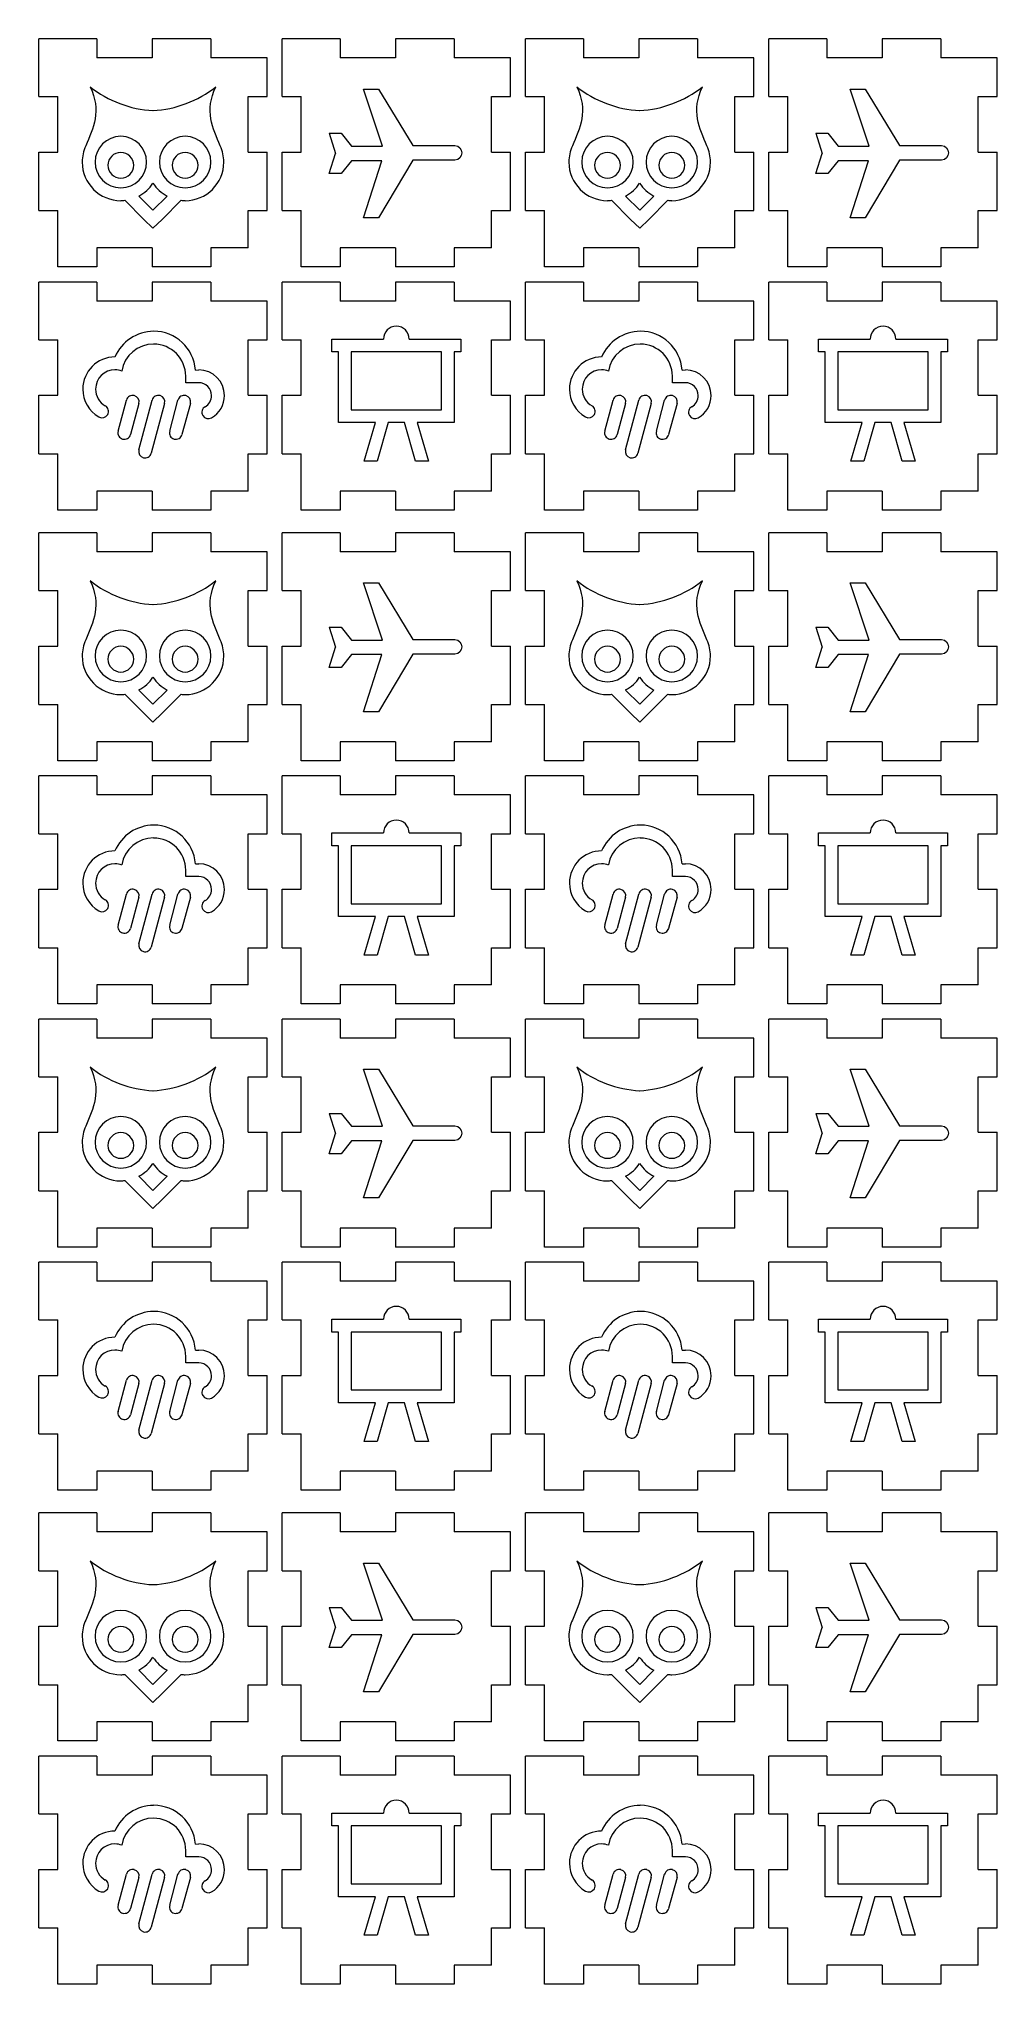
# Model space of a CAD drawing. Header units: millimetres. Extents: x 0 to 126, y 0 to 256.
import ezdxf

# ---------------------------------------------------------------- set-up
doc = ezdxf.new("R2010")
doc.units = ezdxf.units.MM
doc.layers.get('0').update_dxf_attribs({"lineweight": 25, "true_color": 0xffffff})
doc.layers.add('layer 1', color=3, linetype='Continuous', lineweight=9, true_color=0x00ff00)

msp = doc.modelspace()

# ---------------------------------------------------------------- linework, layer by layer
at = {"lineweight": 13}
for p, q in [((7.6, 256), (0, 256)), ((0, 248.4), (0, 256)), ((7.6, 256), (7.6, 253.5)), ((22.6, 256), (14.9, 256)), ((14.9, 256), (14.9, 253.5)), ((22.6, 256), (22.6, 253.5)), ((39.6, 256), (32, 256)), ((32, 248.4), (32, 256)), ((39.6, 256), (39.6, 253.5)), ((54.6, 256), (46.9, 256)), ((46.9, 256), (46.9, 253.5)), ((54.6, 256), (54.6, 253.5)), ((71.6, 256), (64, 256)), ((64, 248.4), (64, 256)), ((71.6, 256), (71.6, 253.5)), ((86.6, 256), (78.9, 256)), ((78.9, 256), (78.9, 253.5)), ((86.6, 256), (86.6, 253.5)), ((103.6, 256), (96, 256)), ((96, 248.4), (96, 256)), ((103.6, 256), (103.6, 253.5)), ((118.6, 256), (110.9, 256)), ((110.9, 256), (110.9, 253.5)), ((118.6, 256), (118.6, 253.5)), ((14.9, 253.5), (7.6, 253.5)), ((30, 253.5), (22.6, 253.5)), ((30, 248.4), (30, 253.5)), ((46.9, 253.5), (39.6, 253.5)), ((62, 253.5), (54.6, 253.5)), ((62, 248.4), (62, 253.5)), ((78.9, 253.5), (71.6, 253.5)), ((94, 253.5), (86.6, 253.5)), ((94, 248.4), (94, 253.5)), ((110.9, 253.5), (103.6, 253.5)), ((126, 253.5), (118.6, 253.5)), ((126, 248.4), (126, 253.5)), ((0, 248.4), (2.5, 248.4)), ((2.5, 241.1), (2.5, 248.4)), ((27.5, 241.1), (27.5, 248.4)), ((27.5, 248.4), (30, 248.4)), ((32, 248.4), (34.5, 248.4)), ((34.5, 241.1), (34.5, 248.4)), ((59.5, 241.1), (59.5, 248.4)), ((59.5, 248.4), (62, 248.4)), ((64, 248.4), (66.5, 248.4)), ((66.5, 241.1), (66.5, 248.4)), ((91.5, 241.1), (91.5, 248.4)), ((91.5, 248.4), (94, 248.4)), ((96, 248.4), (98.5, 248.4)), ((98.5, 241.1), (98.5, 248.4)), ((123.5, 241.1), (123.5, 248.4)), ((123.5, 248.4), (126, 248.4)), ((0, 233.4), (0, 241.1)), ((0, 241.1), (2.5, 241.1)), ((27.5, 241.1), (30, 241.1)), ((30, 233.4), (30, 241.1)), ((32, 233.4), (32, 241.1)), ((32, 241.1), (34.5, 241.1)), ((59.5, 241.1), (62, 241.1)), ((62, 233.4), (62, 241.1)), ((64, 233.4), (64, 241.1)), ((64, 241.1), (66.5, 241.1)), ((91.5, 241.1), (94, 241.1)), ((94, 233.4), (94, 241.1)), ((96, 233.4), (96, 241.1)), ((96, 241.1), (98.5, 241.1)), ((123.5, 241.1), (126, 241.1)), ((126, 233.4), (126, 241.1)), ((0, 233.4), (2.5, 233.4)), ((2.5, 226), (2.5, 233.4)), ((27.5, 228.5), (27.5, 233.4)), ((27.5, 233.4), (30, 233.4)), ((32, 233.4), (34.5, 233.4)), ((34.5, 226), (34.5, 233.4)), ((59.5, 228.5), (59.5, 233.4)), ((59.5, 233.4), (62, 233.4)), ((64, 233.4), (66.5, 233.4)), ((66.5, 226), (66.5, 233.4)), ((91.5, 228.5), (91.5, 233.4)), ((91.5, 233.4), (94, 233.4)), ((96, 233.4), (98.5, 233.4)), ((98.5, 226), (98.5, 233.4)), ((123.5, 228.5), (123.5, 233.4)), ((123.5, 233.4), (126, 233.4)), ((14.9, 228.5), (7.6, 228.5)), ((7.6, 228.5), (7.6, 226)), ((14.9, 228.5), (14.9, 226)), ((27.5, 228.5), (22.6, 228.5)), ((22.6, 228.5), (22.6, 226)), ((46.9, 228.5), (39.6, 228.5)), ((39.6, 228.5), (39.6, 226)), ((46.9, 228.5), (46.9, 226)), ((59.5, 228.5), (54.6, 228.5)), ((54.6, 228.5), (54.6, 226)), ((78.9, 228.5), (71.6, 228.5)), ((71.6, 228.5), (71.6, 226)), ((78.9, 228.5), (78.9, 226)), ((91.5, 228.5), (86.6, 228.5)), ((86.6, 228.5), (86.6, 226)), ((110.9, 228.5), (103.6, 228.5)), ((103.6, 228.5), (103.6, 226)), ((110.9, 228.5), (110.9, 226)), ((123.5, 228.5), (118.6, 228.5)), ((118.6, 228.5), (118.6, 226)), ((7.6, 226), (2.5, 226)), ((22.6, 226), (14.9, 226)), ((39.6, 226), (34.5, 226)), ((54.6, 226), (46.9, 226)), ((71.6, 226), (66.5, 226)), ((86.6, 226), (78.9, 226)), ((103.6, 226), (98.5, 226)), ((118.6, 226), (110.9, 226)), ((7.6, 224), (0, 224)), ((0, 216.4), (0, 224)), ((7.6, 224), (7.6, 221.5)), ((22.6, 224), (14.9, 224)), ((14.9, 224), (14.9, 221.5)), ((22.6, 224), (22.6, 221.5)), ((39.6, 224), (32, 224)), ((32, 216.4), (32, 224)), ((39.6, 224), (39.6, 221.5)), ((54.6, 224), (46.9, 224)), ((46.9, 224), (46.9, 221.5)), ((54.6, 224), (54.6, 221.5)), ((71.6, 224), (64, 224)), ((64, 216.4), (64, 224)), ((71.6, 224), (71.6, 221.5)), ((86.6, 224), (78.9, 224)), ((78.9, 224), (78.9, 221.5)), ((86.6, 224), (86.6, 221.5)), ((103.6, 224), (96, 224)), ((96, 216.4), (96, 224)), ((103.6, 224), (103.6, 221.5)), ((118.6, 224), (110.9, 224)), ((110.9, 224), (110.9, 221.5)), ((118.6, 224), (118.6, 221.5)), ((14.9, 221.5), (7.6, 221.5)), ((30, 221.5), (22.6, 221.5)), ((30, 216.4), (30, 221.5)), ((46.9, 221.5), (39.6, 221.5)), ((62, 221.5), (54.6, 221.5)), ((62, 216.4), (62, 221.5)), ((78.9, 221.5), (71.6, 221.5)), ((94, 221.5), (86.6, 221.5)), ((94, 216.4), (94, 221.5)), ((110.9, 221.5), (103.6, 221.5)), ((126, 221.5), (118.6, 221.5)), ((126, 216.4), (126, 221.5)), ((0, 216.4), (2.5, 216.4)), ((2.5, 209.1), (2.5, 216.4)), ((27.5, 209.1), (27.5, 216.4)), ((27.5, 216.4), (30, 216.4)), ((32, 216.4), (34.5, 216.4)), ((34.5, 209.1), (34.5, 216.4)), ((59.5, 209.1), (59.5, 216.4)), ((59.5, 216.4), (62, 216.4)), ((64, 216.4), (66.5, 216.4)), ((66.5, 209.1), (66.5, 216.4)), ((91.5, 209.1), (91.5, 216.4)), ((91.5, 216.4), (94, 216.4)), ((96, 216.4), (98.5, 216.4)), ((98.5, 209.1), (98.5, 216.4)), ((123.5, 209.1), (123.5, 216.4)), ((123.5, 216.4), (126, 216.4)), ((0, 201.4), (0, 209.1)), ((0, 209.1), (2.5, 209.1)), ((27.5, 209.1), (30, 209.1)), ((30, 201.4), (30, 209.1)), ((32, 201.4), (32, 209.1)), ((32, 209.1), (34.5, 209.1)), ((59.5, 209.1), (62, 209.1)), ((62, 201.4), (62, 209.1)), ((64, 201.4), (64, 209.1)), ((64, 209.1), (66.5, 209.1)), ((91.5, 209.1), (94, 209.1)), ((94, 201.4), (94, 209.1)), ((96, 201.4), (96, 209.1)), ((96, 209.1), (98.5, 209.1)), ((123.5, 209.1), (126, 209.1)), ((126, 201.4), (126, 209.1)), ((0, 201.4), (2.5, 201.4)), ((2.5, 194), (2.5, 201.4)), ((27.5, 196.5), (27.5, 201.4)), ((27.5, 201.4), (30, 201.4)), ((32, 201.4), (34.5, 201.4)), ((34.5, 194), (34.5, 201.4)), ((59.5, 196.5), (59.5, 201.4)), ((59.5, 201.4), (62, 201.4)), ((64, 201.4), (66.5, 201.4)), ((66.5, 194), (66.5, 201.4)), ((91.5, 196.5), (91.5, 201.4)), ((91.5, 201.4), (94, 201.4)), ((96, 201.4), (98.5, 201.4)), ((98.5, 194), (98.5, 201.4)), ((123.5, 196.5), (123.5, 201.4)), ((123.5, 201.4), (126, 201.4)), ((14.9, 196.5), (7.6, 196.5)), ((7.6, 196.5), (7.6, 194)), ((14.9, 196.5), (14.9, 194)), ((27.5, 196.5), (22.6, 196.5)), ((22.6, 196.5), (22.6, 194)), ((46.9, 196.5), (39.6, 196.5)), ((39.6, 196.5), (39.6, 194)), ((46.9, 196.5), (46.9, 194)), ((59.5, 196.5), (54.6, 196.5)), ((54.6, 196.5), (54.6, 194)), ((78.9, 196.5), (71.6, 196.5)), ((71.6, 196.5), (71.6, 194)), ((78.9, 196.5), (78.9, 194)), ((91.5, 196.5), (86.6, 196.5)), ((86.6, 196.5), (86.6, 194)), ((110.9, 196.5), (103.6, 196.5)), ((103.6, 196.5), (103.6, 194)), ((110.9, 196.5), (110.9, 194)), ((123.5, 196.5), (118.6, 196.5)), ((118.6, 196.5), (118.6, 194)), ((7.6, 194), (2.5, 194)), ((22.6, 194), (14.9, 194)), ((39.6, 194), (34.5, 194)), ((54.6, 194), (46.9, 194)), ((71.6, 194), (66.5, 194)), ((86.6, 194), (78.9, 194)), ((103.6, 194), (98.5, 194)), ((118.6, 194), (110.9, 194)), ((7.6, 191), (0, 191)), ((0, 183.4), (0, 191)), ((7.6, 191), (7.6, 188.5)), ((22.6, 191), (14.9, 191)), ((14.9, 191), (14.9, 188.5)), ((22.6, 191), (22.6, 188.5)), ((39.6, 191), (32, 191)), ((32, 183.4), (32, 191)), ((39.6, 191), (39.6, 188.5)), ((54.6, 191), (46.9, 191)), ((46.9, 191), (46.9, 188.5)), ((54.6, 191), (54.6, 188.5)), ((71.6, 191), (64, 191)), ((64, 183.4), (64, 191)), ((71.6, 191), (71.6, 188.5)), ((86.6, 191), (78.9, 191)), ((78.9, 191), (78.9, 188.5)), ((86.6, 191), (86.6, 188.5)), ((103.6, 191), (96, 191)), ((96, 183.4), (96, 191)), ((103.6, 191), (103.6, 188.5)), ((118.6, 191), (110.9, 191)), ((110.9, 191), (110.9, 188.5)), ((118.6, 191), (118.6, 188.5)), ((14.9, 188.5), (7.6, 188.5)), ((30, 188.5), (22.6, 188.5)), ((30, 183.4), (30, 188.5)), ((46.9, 188.5), (39.6, 188.5)), ((62, 188.5), (54.6, 188.5)), ((62, 183.4), (62, 188.5)), ((78.9, 188.5), (71.6, 188.5)), ((94, 188.5), (86.6, 188.5)), ((94, 183.4), (94, 188.5)), ((110.9, 188.5), (103.6, 188.5)), ((126, 188.5), (118.6, 188.5)), ((126, 183.4), (126, 188.5)), ((0, 183.4), (2.5, 183.4)), ((2.5, 176.1), (2.5, 183.4)), ((27.5, 176.1), (27.5, 183.4)), ((27.5, 183.4), (30, 183.4)), ((32, 183.4), (34.5, 183.4)), ((34.5, 176.1), (34.5, 183.4)), ((59.5, 176.1), (59.5, 183.4)), ((59.5, 183.4), (62, 183.4)), ((64, 183.4), (66.5, 183.4)), ((66.5, 176.1), (66.5, 183.4)), ((91.5, 176.1), (91.5, 183.4)), ((91.5, 183.4), (94, 183.4)), ((96, 183.4), (98.5, 183.4)), ((98.5, 176.1), (98.5, 183.4)), ((123.5, 176.1), (123.5, 183.4)), ((123.5, 183.4), (126, 183.4)), ((0, 168.4), (0, 176.1)), ((0, 176.1), (2.5, 176.1)), ((27.5, 176.1), (30, 176.1)), ((30, 168.4), (30, 176.1)), ((32, 168.4), (32, 176.1)), ((32, 176.1), (34.5, 176.1)), ((59.5, 176.1), (62, 176.1)), ((62, 168.4), (62, 176.1)), ((64, 168.4), (64, 176.1)), ((64, 176.1), (66.5, 176.1)), ((91.5, 176.1), (94, 176.1)), ((94, 168.4), (94, 176.1)), ((96, 168.4), (96, 176.1)), ((96, 176.1), (98.5, 176.1)), ((123.5, 176.1), (126, 176.1)), ((126, 168.4), (126, 176.1)), ((0, 168.4), (2.5, 168.4)), ((2.5, 161), (2.5, 168.4)), ((27.5, 163.5), (27.5, 168.4)), ((27.5, 168.4), (30, 168.4)), ((32, 168.4), (34.5, 168.4)), ((34.5, 161), (34.5, 168.4)), ((59.5, 163.5), (59.5, 168.4)), ((59.5, 168.4), (62, 168.4)), ((64, 168.4), (66.5, 168.4)), ((66.5, 161), (66.5, 168.4)), ((91.5, 163.5), (91.5, 168.4)), ((91.5, 168.4), (94, 168.4)), ((96, 168.4), (98.5, 168.4)), ((98.5, 161), (98.5, 168.4)), ((123.5, 163.5), (123.5, 168.4)), ((123.5, 168.4), (126, 168.4)), ((14.9, 163.5), (7.6, 163.5)), ((7.6, 163.5), (7.6, 161)), ((14.9, 163.5), (14.9, 161)), ((27.5, 163.5), (22.6, 163.5)), ((22.6, 163.5), (22.6, 161)), ((46.9, 163.5), (39.6, 163.5)), ((39.6, 163.5), (39.6, 161)), ((46.9, 163.5), (46.9, 161)), ((59.5, 163.5), (54.6, 163.5)), ((54.6, 163.5), (54.6, 161)), ((78.9, 163.5), (71.6, 163.5)), ((71.6, 163.5), (71.6, 161)), ((78.9, 163.5), (78.9, 161)), ((91.5, 163.5), (86.6, 163.5)), ((86.6, 163.5), (86.6, 161)), ((110.9, 163.5), (103.6, 163.5)), ((103.6, 163.5), (103.6, 161)), ((110.9, 163.5), (110.9, 161)), ((123.5, 163.5), (118.6, 163.5)), ((118.6, 163.5), (118.6, 161)), ((7.6, 159), (0, 159)), ((0, 151.4), (0, 159)), ((7.6, 161), (2.5, 161)), ((7.6, 159), (7.6, 156.5)), ((22.6, 161), (14.9, 161)), ((22.6, 159), (14.9, 159)), ((14.9, 159), (14.9, 156.5)), ((22.6, 159), (22.6, 156.5)), ((39.6, 159), (32, 159)), ((32, 151.4), (32, 159)), ((39.6, 161), (34.5, 161)), ((39.6, 159), (39.6, 156.5)), ((54.6, 161), (46.9, 161)), ((54.6, 159), (46.9, 159)), ((46.9, 159), (46.9, 156.5)), ((54.6, 159), (54.6, 156.5)), ((71.6, 159), (64, 159)), ((64, 151.4), (64, 159)), ((71.6, 161), (66.5, 161)), ((71.6, 159), (71.6, 156.5)), ((86.6, 161), (78.9, 161)), ((86.6, 159), (78.9, 159)), ((78.9, 159), (78.9, 156.5)), ((86.6, 159), (86.6, 156.5)), ((103.6, 159), (96, 159)), ((96, 151.4), (96, 159)), ((103.6, 161), (98.5, 161)), ((103.6, 159), (103.6, 156.5)), ((118.6, 161), (110.9, 161)), ((118.6, 159), (110.9, 159)), ((110.9, 159), (110.9, 156.5)), ((118.6, 159), (118.6, 156.5)), ((14.9, 156.5), (7.6, 156.5)), ((30, 156.5), (22.6, 156.5)), ((30, 151.4), (30, 156.5)), ((46.9, 156.5), (39.6, 156.5)), ((62, 156.5), (54.6, 156.5)), ((62, 151.4), (62, 156.5)), ((78.9, 156.5), (71.6, 156.5)), ((94, 156.5), (86.6, 156.5)), ((94, 151.4), (94, 156.5)), ((110.9, 156.5), (103.6, 156.5)), ((126, 156.5), (118.6, 156.5)), ((126, 151.4), (126, 156.5)), ((0, 151.4), (2.5, 151.4)), ((2.5, 144.1), (2.5, 151.4)), ((27.5, 144.1), (27.5, 151.4)), ((27.5, 151.4), (30, 151.4)), ((32, 151.4), (34.5, 151.4)), ((34.5, 144.1), (34.5, 151.4)), ((59.5, 144.1), (59.5, 151.4)), ((59.5, 151.4), (62, 151.4)), ((64, 151.4), (66.5, 151.4)), ((66.5, 144.1), (66.5, 151.4)), ((91.5, 144.1), (91.5, 151.4)), ((91.5, 151.4), (94, 151.4)), ((96, 151.4), (98.5, 151.4)), ((98.5, 144.1), (98.5, 151.4)), ((123.5, 144.1), (123.5, 151.4)), ((123.5, 151.4), (126, 151.4)), ((0, 136.4), (0, 144.1)), ((0, 144.1), (2.5, 144.1)), ((27.5, 144.1), (30, 144.1)), ((30, 136.4), (30, 144.1)), ((32, 136.4), (32, 144.1)), ((32, 144.1), (34.5, 144.1)), ((59.5, 144.1), (62, 144.1)), ((62, 136.4), (62, 144.1)), ((64, 136.4), (64, 144.1)), ((64, 144.1), (66.5, 144.1)), ((91.5, 144.1), (94, 144.1)), ((94, 136.4), (94, 144.1)), ((96, 136.4), (96, 144.1)), ((96, 144.1), (98.5, 144.1)), ((123.5, 144.1), (126, 144.1)), ((126, 136.4), (126, 144.1)), ((0, 136.4), (2.5, 136.4)), ((2.5, 129), (2.5, 136.4)), ((27.5, 131.5), (27.5, 136.4)), ((27.5, 136.4), (30, 136.4)), ((32, 136.4), (34.5, 136.4)), ((34.5, 129), (34.5, 136.4)), ((59.5, 131.5), (59.5, 136.4)), ((59.5, 136.4), (62, 136.4)), ((64, 136.4), (66.5, 136.4)), ((66.5, 129), (66.5, 136.4)), ((91.5, 131.5), (91.5, 136.4)), ((91.5, 136.4), (94, 136.4)), ((96, 136.4), (98.5, 136.4)), ((98.5, 129), (98.5, 136.4)), ((123.5, 131.5), (123.5, 136.4)), ((123.5, 136.4), (126, 136.4)), ((14.9, 131.5), (7.6, 131.5)), ((7.6, 131.5), (7.6, 129)), ((14.9, 131.5), (14.9, 129)), ((27.5, 131.5), (22.6, 131.5)), ((22.6, 131.5), (22.6, 129)), ((46.9, 131.5), (39.6, 131.5)), ((39.6, 131.5), (39.6, 129)), ((46.9, 131.5), (46.9, 129)), ((59.5, 131.5), (54.6, 131.5)), ((54.6, 131.5), (54.6, 129)), ((78.9, 131.5), (71.6, 131.5)), ((71.6, 131.5), (71.6, 129)), ((78.9, 131.5), (78.9, 129)), ((91.5, 131.5), (86.6, 131.5)), ((86.6, 131.5), (86.6, 129)), ((110.9, 131.5), (103.6, 131.5)), ((103.6, 131.5), (103.6, 129)), ((110.9, 131.5), (110.9, 129)), ((123.5, 131.5), (118.6, 131.5)), ((118.6, 131.5), (118.6, 129)), ((7.6, 129), (2.5, 129)), ((22.6, 129), (14.9, 129)), ((39.6, 129), (34.5, 129)), ((54.6, 129), (46.9, 129)), ((71.6, 129), (66.5, 129)), ((86.6, 129), (78.9, 129)), ((103.6, 129), (98.5, 129)), ((118.6, 129), (110.9, 129)), ((7.6, 127), (0, 127)), ((0, 119.4), (0, 127)), ((7.6, 127), (7.6, 124.5)), ((22.6, 127), (14.9, 127)), ((14.9, 127), (14.9, 124.5)), ((22.6, 127), (22.6, 124.5)), ((39.6, 127), (32, 127)), ((32, 119.4), (32, 127)), ((39.6, 127), (39.6, 124.5)), ((54.6, 127), (46.9, 127)), ((46.9, 127), (46.9, 124.5)), ((54.6, 127), (54.6, 124.5)), ((71.6, 127), (64, 127)), ((64, 119.4), (64, 127)), ((71.6, 127), (71.6, 124.5)), ((86.6, 127), (78.9, 127)), ((78.9, 127), (78.9, 124.5)), ((86.6, 127), (86.6, 124.5)), ((103.6, 127), (96, 127)), ((96, 119.4), (96, 127)), ((103.6, 127), (103.6, 124.5)), ((118.6, 127), (110.9, 127)), ((110.9, 127), (110.9, 124.5)), ((118.6, 127), (118.6, 124.5)), ((14.9, 124.5), (7.6, 124.5)), ((30, 124.5), (22.6, 124.5)), ((30, 119.4), (30, 124.5)), ((46.9, 124.5), (39.6, 124.5)), ((62, 124.5), (54.6, 124.5)), ((62, 119.4), (62, 124.5)), ((78.9, 124.5), (71.6, 124.5)), ((94, 124.5), (86.6, 124.5)), ((94, 119.4), (94, 124.5)), ((110.9, 124.5), (103.6, 124.5)), ((126, 124.5), (118.6, 124.5)), ((126, 119.4), (126, 124.5)), ((0, 119.4), (2.5, 119.4)), ((2.5, 112.1), (2.5, 119.4)), ((27.5, 112.1), (27.5, 119.4)), ((27.5, 119.4), (30, 119.4)), ((32, 119.4), (34.5, 119.4)), ((34.5, 112.1), (34.5, 119.4)), ((59.5, 112.1), (59.5, 119.4)), ((59.5, 119.4), (62, 119.4)), ((64, 119.4), (66.5, 119.4)), ((66.5, 112.1), (66.5, 119.4)), ((91.5, 112.1), (91.5, 119.4)), ((91.5, 119.4), (94, 119.4)), ((96, 119.4), (98.5, 119.4)), ((98.5, 112.1), (98.5, 119.4)), ((123.5, 112.1), (123.5, 119.4)), ((123.5, 119.4), (126, 119.4)), ((0, 104.4), (0, 112.1)), ((0, 112.1), (2.5, 112.1)), ((27.5, 112.1), (30, 112.1)), ((30, 104.4), (30, 112.1)), ((32, 104.4), (32, 112.1)), ((32, 112.1), (34.5, 112.1)), ((59.5, 112.1), (62, 112.1)), ((62, 104.4), (62, 112.1)), ((64, 104.4), (64, 112.1)), ((64, 112.1), (66.5, 112.1)), ((91.5, 112.1), (94, 112.1)), ((94, 104.4), (94, 112.1)), ((96, 104.4), (96, 112.1)), ((96, 112.1), (98.5, 112.1)), ((123.5, 112.1), (126, 112.1)), ((126, 104.4), (126, 112.1)), ((0, 104.4), (2.5, 104.4)), ((2.5, 97), (2.5, 104.4)), ((27.5, 99.5), (27.5, 104.4)), ((27.5, 104.4), (30, 104.4)), ((32, 104.4), (34.5, 104.4)), ((34.5, 97), (34.5, 104.4)), ((59.5, 99.5), (59.5, 104.4)), ((59.5, 104.4), (62, 104.4)), ((64, 104.4), (66.5, 104.4)), ((66.5, 97), (66.5, 104.4)), ((91.5, 99.5), (91.5, 104.4)), ((91.5, 104.4), (94, 104.4)), ((96, 104.4), (98.5, 104.4)), ((98.5, 97), (98.5, 104.4)), ((123.5, 99.5), (123.5, 104.4)), ((123.5, 104.4), (126, 104.4)), ((14.9, 99.5), (7.6, 99.5)), ((7.6, 99.5), (7.6, 97)), ((14.9, 99.5), (14.9, 97)), ((27.5, 99.5), (22.6, 99.5)), ((22.6, 99.5), (22.6, 97)), ((46.9, 99.5), (39.6, 99.5)), ((39.6, 99.5), (39.6, 97)), ((46.9, 99.5), (46.9, 97)), ((59.5, 99.5), (54.6, 99.5)), ((54.6, 99.5), (54.6, 97)), ((78.9, 99.5), (71.6, 99.5)), ((71.6, 99.5), (71.6, 97)), ((78.9, 99.5), (78.9, 97)), ((91.5, 99.5), (86.6, 99.5)), ((86.6, 99.5), (86.6, 97)), ((110.9, 99.5), (103.6, 99.5)), ((103.6, 99.5), (103.6, 97)), ((110.9, 99.5), (110.9, 97)), ((123.5, 99.5), (118.6, 99.5)), ((118.6, 99.5), (118.6, 97)), ((7.6, 95), (0, 95)), ((0, 87.4), (0, 95)), ((7.6, 97), (2.5, 97)), ((7.6, 95), (7.6, 92.5)), ((22.6, 97), (14.9, 97)), ((22.6, 95), (14.9, 95)), ((14.9, 95), (14.9, 92.5)), ((22.6, 95), (22.6, 92.5)), ((39.6, 95), (32, 95)), ((32, 87.4), (32, 95)), ((39.6, 97), (34.5, 97)), ((39.6, 95), (39.6, 92.5)), ((54.6, 97), (46.9, 97)), ((54.6, 95), (46.9, 95)), ((46.9, 95), (46.9, 92.5)), ((54.6, 95), (54.6, 92.5)), ((71.6, 95), (64, 95)), ((64, 87.4), (64, 95)), ((71.6, 97), (66.5, 97)), ((71.6, 95), (71.6, 92.5)), ((86.6, 97), (78.9, 97)), ((86.6, 95), (78.9, 95)), ((78.9, 95), (78.9, 92.5)), ((86.6, 95), (86.6, 92.5)), ((103.6, 95), (96, 95)), ((96, 87.4), (96, 95)), ((103.6, 97), (98.5, 97)), ((103.6, 95), (103.6, 92.5)), ((118.6, 97), (110.9, 97)), ((118.6, 95), (110.9, 95)), ((110.9, 95), (110.9, 92.5)), ((118.6, 95), (118.6, 92.5)), ((14.9, 92.5), (7.6, 92.5)), ((30, 92.5), (22.6, 92.5)), ((30, 87.4), (30, 92.5)), ((46.9, 92.5), (39.6, 92.5)), ((62, 92.5), (54.6, 92.5)), ((62, 87.4), (62, 92.5)), ((78.9, 92.5), (71.6, 92.5)), ((94, 92.5), (86.6, 92.5)), ((94, 87.4), (94, 92.5)), ((110.9, 92.5), (103.6, 92.5)), ((126, 92.5), (118.6, 92.5)), ((126, 87.4), (126, 92.5)), ((0, 87.4), (2.5, 87.4)), ((2.5, 80.1), (2.5, 87.4)), ((27.5, 80.1), (27.5, 87.4)), ((27.5, 87.4), (30, 87.4)), ((32, 87.4), (34.5, 87.4)), ((34.5, 80.1), (34.5, 87.4)), ((59.5, 80.1), (59.5, 87.4)), ((59.5, 87.4), (62, 87.4)), ((64, 87.4), (66.5, 87.4)), ((66.5, 80.1), (66.5, 87.4)), ((91.5, 80.1), (91.5, 87.4)), ((91.5, 87.4), (94, 87.4)), ((96, 87.4), (98.5, 87.4)), ((98.5, 80.1), (98.5, 87.4)), ((123.5, 80.1), (123.5, 87.4)), ((123.5, 87.4), (126, 87.4)), ((0, 72.4), (0, 80.1)), ((0, 80.1), (2.5, 80.1)), ((27.5, 80.1), (30, 80.1)), ((30, 72.4), (30, 80.1)), ((32, 72.4), (32, 80.1)), ((32, 80.1), (34.5, 80.1)), ((59.5, 80.1), (62, 80.1)), ((62, 72.4), (62, 80.1)), ((64, 72.4), (64, 80.1)), ((64, 80.1), (66.5, 80.1)), ((91.5, 80.1), (94, 80.1)), ((94, 72.4), (94, 80.1)), ((96, 72.4), (96, 80.1)), ((96, 80.1), (98.5, 80.1)), ((123.5, 80.1), (126, 80.1)), ((126, 72.4), (126, 80.1)), ((0, 72.4), (2.5, 72.4)), ((2.5, 65), (2.5, 72.4)), ((27.5, 67.5), (27.5, 72.4)), ((27.5, 72.4), (30, 72.4)), ((32, 72.4), (34.5, 72.4)), ((34.5, 65), (34.5, 72.4)), ((59.5, 67.5), (59.5, 72.4)), ((59.5, 72.4), (62, 72.4)), ((64, 72.4), (66.5, 72.4)), ((66.5, 65), (66.5, 72.4)), ((91.5, 67.5), (91.5, 72.4)), ((91.5, 72.4), (94, 72.4)), ((96, 72.4), (98.5, 72.4)), ((98.5, 65), (98.5, 72.4)), ((123.5, 67.5), (123.5, 72.4)), ((123.5, 72.4), (126, 72.4)), ((14.9, 67.5), (7.6, 67.5)), ((7.6, 67.5), (7.6, 65)), ((14.9, 67.5), (14.9, 65)), ((27.5, 67.5), (22.6, 67.5)), ((22.6, 67.5), (22.6, 65)), ((46.9, 67.5), (39.6, 67.5)), ((39.6, 67.5), (39.6, 65)), ((46.9, 67.5), (46.9, 65)), ((59.5, 67.5), (54.6, 67.5)), ((54.6, 67.5), (54.6, 65)), ((78.9, 67.5), (71.6, 67.5)), ((71.6, 67.5), (71.6, 65)), ((78.9, 67.5), (78.9, 65)), ((91.5, 67.5), (86.6, 67.5)), ((86.6, 67.5), (86.6, 65)), ((110.9, 67.5), (103.6, 67.5)), ((103.6, 67.5), (103.6, 65)), ((110.9, 67.5), (110.9, 65)), ((123.5, 67.5), (118.6, 67.5)), ((118.6, 67.5), (118.6, 65)), ((7.6, 65), (2.5, 65)), ((22.6, 65), (14.9, 65)), ((39.6, 65), (34.5, 65)), ((54.6, 65), (46.9, 65)), ((71.6, 65), (66.5, 65)), ((86.6, 65), (78.9, 65)), ((103.6, 65), (98.5, 65)), ((118.6, 65), (110.9, 65)), ((7.6, 62), (0, 62)), ((0, 54.4), (0, 62)), ((7.6, 62), (7.6, 59.5)), ((22.6, 62), (14.9, 62)), ((14.9, 62), (14.9, 59.5)), ((22.6, 62), (22.6, 59.5)), ((39.6, 62), (32, 62)), ((32, 54.4), (32, 62)), ((39.6, 62), (39.6, 59.5)), ((54.6, 62), (46.9, 62)), ((46.9, 62), (46.9, 59.5)), ((54.6, 62), (54.6, 59.5)), ((71.6, 62), (64, 62)), ((64, 54.4), (64, 62)), ((71.6, 62), (71.6, 59.5)), ((86.6, 62), (78.9, 62)), ((78.9, 62), (78.9, 59.5)), ((86.6, 62), (86.6, 59.5)), ((103.6, 62), (96, 62)), ((96, 54.4), (96, 62)), ((103.6, 62), (103.6, 59.5)), ((118.6, 62), (110.9, 62)), ((110.9, 62), (110.9, 59.5)), ((118.6, 62), (118.6, 59.5)), ((14.9, 59.5), (7.6, 59.5)), ((30, 59.5), (22.6, 59.5)), ((30, 54.4), (30, 59.5)), ((46.9, 59.5), (39.6, 59.5)), ((62, 59.5), (54.6, 59.5)), ((62, 54.4), (62, 59.5)), ((78.9, 59.5), (71.6, 59.5)), ((94, 59.5), (86.6, 59.5)), ((94, 54.4), (94, 59.5)), ((110.9, 59.5), (103.6, 59.5)), ((126, 59.5), (118.6, 59.5)), ((126, 54.4), (126, 59.5)), ((0, 54.4), (2.5, 54.4)), ((2.5, 47.1), (2.5, 54.4)), ((27.5, 47.1), (27.5, 54.4)), ((27.5, 54.4), (30, 54.4)), ((32, 54.4), (34.5, 54.4)), ((34.5, 47.1), (34.5, 54.4)), ((59.5, 47.1), (59.5, 54.4)), ((59.5, 54.4), (62, 54.4)), ((64, 54.4), (66.5, 54.4)), ((66.5, 47.1), (66.5, 54.4)), ((91.5, 47.1), (91.5, 54.4)), ((91.5, 54.4), (94, 54.4)), ((96, 54.4), (98.5, 54.4)), ((98.5, 47.1), (98.5, 54.4)), ((123.5, 47.1), (123.5, 54.4)), ((123.5, 54.4), (126, 54.4)), ((0, 39.4), (0, 47.1)), ((0, 47.1), (2.5, 47.1)), ((27.5, 47.1), (30, 47.1)), ((30, 39.4), (30, 47.1)), ((32, 39.4), (32, 47.1)), ((32, 47.1), (34.5, 47.1)), ((59.5, 47.1), (62, 47.1)), ((62, 39.4), (62, 47.1)), ((64, 39.4), (64, 47.1)), ((64, 47.1), (66.5, 47.1)), ((91.5, 47.1), (94, 47.1)), ((94, 39.4), (94, 47.1)), ((96, 39.4), (96, 47.1)), ((96, 47.1), (98.5, 47.1)), ((123.5, 47.1), (126, 47.1)), ((126, 39.4), (126, 47.1)), ((0, 39.4), (2.5, 39.4)), ((2.5, 32), (2.5, 39.4)), ((27.5, 34.5), (27.5, 39.4)), ((27.5, 39.4), (30, 39.4)), ((32, 39.4), (34.5, 39.4)), ((34.5, 32), (34.5, 39.4)), ((59.5, 34.5), (59.5, 39.4)), ((59.5, 39.4), (62, 39.4)), ((64, 39.4), (66.5, 39.4)), ((66.5, 32), (66.5, 39.4)), ((91.5, 34.5), (91.5, 39.4)), ((91.5, 39.4), (94, 39.4)), ((96, 39.4), (98.5, 39.4)), ((98.5, 32), (98.5, 39.4)), ((123.5, 34.5), (123.5, 39.4)), ((123.5, 39.4), (126, 39.4)), ((14.9, 34.5), (7.6, 34.5)), ((7.6, 34.5), (7.6, 32)), ((14.9, 34.5), (14.9, 32)), ((27.5, 34.5), (22.6, 34.5)), ((22.6, 34.5), (22.6, 32)), ((46.9, 34.5), (39.6, 34.5)), ((39.6, 34.5), (39.6, 32)), ((46.9, 34.5), (46.9, 32)), ((59.5, 34.5), (54.6, 34.5)), ((54.6, 34.5), (54.6, 32)), ((78.9, 34.5), (71.6, 34.5)), ((71.6, 34.5), (71.6, 32)), ((78.9, 34.5), (78.9, 32)), ((91.5, 34.5), (86.6, 34.5)), ((86.6, 34.5), (86.6, 32)), ((110.9, 34.5), (103.6, 34.5)), ((103.6, 34.5), (103.6, 32)), ((110.9, 34.5), (110.9, 32)), ((123.5, 34.5), (118.6, 34.5)), ((118.6, 34.5), (118.6, 32)), ((7.6, 32), (2.5, 32)), ((22.6, 32), (14.9, 32)), ((39.6, 32), (34.5, 32)), ((54.6, 32), (46.9, 32)), ((71.6, 32), (66.5, 32)), ((86.6, 32), (78.9, 32)), ((103.6, 32), (98.5, 32)), ((118.6, 32), (110.9, 32)), ((7.6, 30), (0, 30)), ((0, 22.4), (0, 30)), ((7.6, 30), (7.6, 27.5)), ((22.6, 30), (14.9, 30)), ((14.9, 30), (14.9, 27.5)), ((22.6, 30), (22.6, 27.5)), ((39.6, 30), (32, 30)), ((32, 22.4), (32, 30)), ((39.6, 30), (39.6, 27.5)), ((54.6, 30), (46.9, 30)), ((46.9, 30), (46.9, 27.5)), ((54.6, 30), (54.6, 27.5)), ((71.6, 30), (64, 30)), ((64, 22.4), (64, 30)), ((71.6, 30), (71.6, 27.5)), ((86.6, 30), (78.9, 30)), ((78.9, 30), (78.9, 27.5)), ((86.6, 30), (86.6, 27.5)), ((103.6, 30), (96, 30)), ((96, 22.4), (96, 30)), ((103.6, 30), (103.6, 27.5)), ((118.6, 30), (110.9, 30)), ((110.9, 30), (110.9, 27.5)), ((118.6, 30), (118.6, 27.5)), ((14.9, 27.5), (7.6, 27.5)), ((30, 27.5), (22.6, 27.5)), ((30, 22.4), (30, 27.5)), ((46.9, 27.5), (39.6, 27.5)), ((62, 27.5), (54.6, 27.5)), ((62, 22.4), (62, 27.5)), ((78.9, 27.5), (71.6, 27.5)), ((94, 27.5), (86.6, 27.5)), ((94, 22.4), (94, 27.5)), ((110.9, 27.5), (103.6, 27.5)), ((126, 27.5), (118.6, 27.5)), ((126, 22.4), (126, 27.5)), ((0, 22.4), (2.5, 22.4)), ((2.5, 15.1), (2.5, 22.4)), ((27.5, 15.1), (27.5, 22.4)), ((27.5, 22.4), (30, 22.4)), ((32, 22.4), (34.5, 22.4)), ((34.5, 15.1), (34.5, 22.4)), ((59.5, 15.1), (59.5, 22.4)), ((59.5, 22.4), (62, 22.4)), ((64, 22.4), (66.5, 22.4)), ((66.5, 15.1), (66.5, 22.4)), ((91.5, 15.1), (91.5, 22.4)), ((91.5, 22.4), (94, 22.4)), ((96, 22.4), (98.5, 22.4)), ((98.5, 15.1), (98.5, 22.4)), ((123.5, 15.1), (123.5, 22.4)), ((123.5, 22.4), (126, 22.4)), ((0, 7.4), (0, 15.1)), ((0, 15.1), (2.5, 15.1)), ((27.5, 15.1), (30, 15.1)), ((30, 7.4), (30, 15.1)), ((32, 7.4), (32, 15.1)), ((32, 15.1), (34.5, 15.1)), ((59.5, 15.1), (62, 15.1)), ((62, 7.4), (62, 15.1)), ((64, 7.4), (64, 15.1)), ((64, 15.1), (66.5, 15.1)), ((91.5, 15.1), (94, 15.1)), ((94, 7.4), (94, 15.1)), ((96, 7.4), (96, 15.1)), ((96, 15.1), (98.5, 15.1)), ((123.5, 15.1), (126, 15.1)), ((126, 7.4), (126, 15.1)), ((0, 7.4), (2.5, 7.4)), ((2.5, 0), (2.5, 7.4)), ((27.5, 2.5), (27.5, 7.4)), ((27.5, 7.4), (30, 7.4)), ((32, 7.4), (34.5, 7.4)), ((34.5, 0), (34.5, 7.4)), ((59.5, 2.5), (59.5, 7.4)), ((59.5, 7.4), (62, 7.4)), ((64, 7.4), (66.5, 7.4)), ((66.5, 0), (66.5, 7.4)), ((91.5, 2.5), (91.5, 7.4)), ((91.5, 7.4), (94, 7.4)), ((96, 7.4), (98.5, 7.4)), ((98.5, 0), (98.5, 7.4)), ((123.5, 2.5), (123.5, 7.4)), ((123.5, 7.4), (126, 7.4)), ((7.6, 0), (2.5, 0)), ((14.9, 2.5), (7.6, 2.5)), ((7.6, 2.5), (7.6, 0)), ((14.9, 2.5), (14.9, 0)), ((22.6, 0), (14.9, 0)), ((27.5, 2.5), (22.6, 2.5)), ((22.6, 2.5), (22.6, 0)), ((39.6, 0), (34.5, 0)), ((46.9, 2.5), (39.6, 2.5)), ((39.6, 2.5), (39.6, 0)), ((46.9, 2.5), (46.9, 0)), ((54.6, 0), (46.9, 0)), ((59.5, 2.5), (54.6, 2.5)), ((54.6, 2.5), (54.6, 0)), ((71.6, 0), (66.5, 0)), ((78.9, 2.5), (71.6, 2.5)), ((71.6, 2.5), (71.6, 0)), ((78.9, 2.5), (78.9, 0)), ((86.6, 0), (78.9, 0)), ((91.5, 2.5), (86.6, 2.5)), ((86.6, 2.5), (86.6, 0)), ((103.6, 0), (98.5, 0)), ((110.9, 2.5), (103.6, 2.5)), ((103.6, 2.5), (103.6, 0)), ((110.9, 2.5), (110.9, 0)), ((118.6, 0), (110.9, 0)), ((123.5, 2.5), (118.6, 2.5)), ((118.6, 2.5), (118.6, 0))]:
    msp.add_line(p, q, dxfattribs=at)
at = {"layer": 'layer 1', "lineweight": 9}
for p, q in [((45.17, 241.89), (42.68, 249.4)), ((42.68, 249.4), (44.66, 249.4)), ((44.66, 249.4), (49.17, 241.95)), ((109.17, 241.89), (106.68, 249.4)), ((106.68, 249.4), (108.66, 249.4)), ((108.66, 249.4), (113.17, 241.95)), ((38.17, 243.58), (39.75, 243.58)), ((38.17, 243.58), (39.01, 240.93)), ((39.75, 243.58), (41.1, 241.89)), ((102.17, 243.58), (103.75, 243.58)), ((102.17, 243.58), (103.01, 240.93)), ((103.75, 243.58), (105.1, 241.89)), ((38.17, 238.28), (39.01, 240.93)), ((41.1, 241.89), (45.17, 241.89)), ((49.17, 241.95), (54.7, 241.95)), ((102.17, 238.28), (103.01, 240.93)), ((105.1, 241.89), (109.17, 241.89)), ((113.17, 241.95), (118.7, 241.95)), ((39.75, 238.28), (38.17, 238.28)), ((41.1, 239.97), (39.75, 238.28)), ((45.11, 239.97), (41.1, 239.97)), ((42.68, 232.46), (45.11, 239.97)), ((49.17, 240.03), (44.66, 232.46)), ((54.7, 240.03), (49.17, 240.03)), ((103.75, 238.28), (102.17, 238.28)), ((105.1, 239.97), (103.75, 238.28)), ((109.11, 239.97), (105.1, 239.97)), ((106.68, 232.46), (109.11, 239.97)), ((113.17, 240.03), (108.66, 232.46)), ((118.7, 240.03), (113.17, 240.03)), ((11.3, 234.76), (13.81, 232.25)), ((15, 233.44), (13.14, 235.31)), ((16.86, 235.31), (15, 233.44)), ((16.19, 232.25), (18.7, 234.76)), ((75.3, 234.76), (77.81, 232.25)), ((79, 233.44), (77.14, 235.31)), ((80.86, 235.31), (79, 233.44)), ((80.19, 232.25), (82.7, 234.76)), ((13.81, 232.25), (15, 231.07)), ((15, 231.07), (16.19, 232.25)), ((44.66, 232.46), (42.68, 232.46)), ((77.81, 232.25), (79, 231.07)), ((79, 231.07), (80.19, 232.25)), ((108.66, 232.46), (106.68, 232.46)), ((38.53, 216.5), (45.31, 216.5)), ((38.53, 214.81), (38.53, 216.5)), ((48.69, 216.5), (55.47, 216.5)), ((55.47, 216.5), (55.47, 214.81)), ((102.53, 216.5), (109.31, 216.5)), ((102.53, 214.81), (102.53, 216.5)), ((112.69, 216.5), (119.47, 216.5)), ((119.47, 216.5), (119.47, 214.81)), ((39.38, 214.81), (38.53, 214.81)), ((39.38, 205.5), (39.38, 214.81)), ((41.07, 214.81), (41.07, 207.19)), ((52.93, 214.81), (41.07, 214.81)), ((52.93, 207.19), (52.93, 214.81)), ((55.47, 214.81), (54.62, 214.81)), ((54.62, 214.81), (54.62, 205.5)), ((103.38, 214.81), (102.53, 214.81)), ((103.38, 205.5), (103.38, 214.81)), ((105.07, 214.81), (105.07, 207.19)), ((116.93, 214.81), (105.07, 214.81)), ((116.93, 207.19), (116.93, 214.81)), ((119.47, 214.81), (118.62, 214.81)), ((118.62, 214.81), (118.62, 205.5)), ((19.31, 210.75), (19.31, 211.6)), ((21.01, 210.75), (19.31, 210.75)), ((20.58, 212.42), (21.01, 212.45)), ((83.31, 210.75), (83.31, 211.6)), ((85.01, 210.75), (83.31, 210.75)), ((84.58, 212.42), (85.01, 212.45)), ((8.73, 207.71), (8.73, 207.71)), ((10.42, 204.37), (11.51, 208.46)), ((13.14, 208.03), (12.04, 203.94)), ((13.13, 201.92), (14.89, 208.46)), ((16.53, 208.03), (14.78, 201.48)), ((17.2, 204.37), (18.28, 208.46)), ((19.92, 208.03), (18.81, 203.94)), ((21.85, 207.6), (21.85, 207.6)), ((72.73, 207.71), (72.73, 207.71)), ((74.42, 204.37), (75.51, 208.46)), ((77.14, 208.03), (76.04, 203.94)), ((77.13, 201.92), (78.89, 208.46)), ((80.53, 208.03), (78.78, 201.48)), ((81.2, 204.37), (82.28, 208.46)), ((83.92, 208.03), (82.81, 203.94)), ((85.85, 207.6), (85.85, 207.6)), ((7.88, 206.25), (7.88, 206.24)), ((22.7, 206.13), (22.7, 206.13)), ((44.25, 205.5), (39.38, 205.5)), ((41.07, 207.19), (52.93, 207.19)), ((42.77, 200.42), (44.25, 205.5)), ((45.94, 205.5), (44.46, 200.42)), ((48.06, 205.5), (45.94, 205.5)), ((49.54, 200.42), (48.06, 205.5)), ((54.62, 205.5), (49.75, 205.5)), ((49.75, 205.5), (51.23, 200.42)), ((71.88, 206.25), (71.88, 206.24)), ((86.7, 206.13), (86.7, 206.13)), ((108.25, 205.5), (103.38, 205.5)), ((105.07, 207.19), (116.93, 207.19)), ((106.77, 200.42), (108.25, 205.5)), ((109.94, 205.5), (108.46, 200.42)), ((112.06, 205.5), (109.94, 205.5)), ((113.54, 200.42), (112.06, 205.5)), ((118.62, 205.5), (113.75, 205.5)), ((113.75, 205.5), (115.23, 200.42)), ((44.46, 200.42), (42.77, 200.42)), ((51.23, 200.42), (49.54, 200.42)), ((108.46, 200.42), (106.77, 200.42)), ((115.23, 200.42), (113.54, 200.42)), ((45.17, 176.89), (42.68, 184.4)), ((42.68, 184.4), (44.66, 184.4)), ((44.66, 184.4), (49.17, 176.95)), ((109.17, 176.89), (106.68, 184.4)), ((106.68, 184.4), (108.66, 184.4)), ((108.66, 184.4), (113.17, 176.95)), ((38.17, 178.58), (39.75, 178.58)), ((38.17, 178.58), (39.01, 175.93)), ((39.75, 178.58), (41.1, 176.89)), ((41.1, 176.89), (45.17, 176.89)), ((49.17, 176.95), (54.7, 176.95)), ((102.17, 178.58), (103.75, 178.58)), ((102.17, 178.58), (103.01, 175.93)), ((103.75, 178.58), (105.1, 176.89)), ((105.1, 176.89), (109.17, 176.89)), ((113.17, 176.95), (118.7, 176.95)), ((38.17, 173.28), (39.01, 175.93)), ((41.1, 174.97), (39.75, 173.28)), ((45.11, 174.97), (41.1, 174.97)), ((42.68, 167.46), (45.11, 174.97)), ((49.17, 175.03), (44.66, 167.46)), ((54.7, 175.03), (49.17, 175.03)), ((102.17, 173.28), (103.01, 175.93)), ((105.1, 174.97), (103.75, 173.28)), ((109.11, 174.97), (105.1, 174.97)), ((106.68, 167.46), (109.11, 174.97)), ((113.17, 175.03), (108.66, 167.46)), ((118.7, 175.03), (113.17, 175.03)), ((39.75, 173.28), (38.17, 173.28)), ((103.75, 173.28), (102.17, 173.28)), ((11.3, 169.76), (13.81, 167.25)), ((15, 168.44), (13.14, 170.31)), ((16.86, 170.31), (15, 168.44)), ((16.19, 167.25), (18.7, 169.76)), ((75.3, 169.76), (77.81, 167.25)), ((79, 168.44), (77.14, 170.31)), ((80.86, 170.31), (79, 168.44)), ((80.19, 167.25), (82.7, 169.76)), ((13.81, 167.25), (15, 166.07)), ((15, 166.07), (16.19, 167.25)), ((44.66, 167.46), (42.68, 167.46)), ((77.81, 167.25), (79, 166.07)), ((79, 166.07), (80.19, 167.25)), ((108.66, 167.46), (106.68, 167.46)), ((38.53, 151.5), (45.31, 151.5)), ((38.53, 149.81), (38.53, 151.5)), ((48.69, 151.5), (55.47, 151.5)), ((55.47, 151.5), (55.47, 149.81)), ((102.53, 151.5), (109.31, 151.5)), ((102.53, 149.81), (102.53, 151.5)), ((112.69, 151.5), (119.47, 151.5)), ((119.47, 151.5), (119.47, 149.81)), ((39.38, 149.81), (38.53, 149.81)), ((39.38, 140.5), (39.38, 149.81)), ((41.07, 149.81), (41.07, 142.19)), ((52.93, 149.81), (41.07, 149.81)), ((52.93, 142.19), (52.93, 149.81)), ((55.47, 149.81), (54.62, 149.81)), ((54.62, 149.81), (54.62, 140.5)), ((103.38, 149.81), (102.53, 149.81)), ((103.38, 140.5), (103.38, 149.81)), ((105.07, 149.81), (105.07, 142.19)), ((116.93, 149.81), (105.07, 149.81)), ((116.93, 142.19), (116.93, 149.81)), ((119.47, 149.81), (118.62, 149.81)), ((118.62, 149.81), (118.62, 140.5)), ((19.31, 145.75), (19.31, 146.6)), ((20.58, 147.42), (21.01, 147.45)), ((83.31, 145.75), (83.31, 146.6)), ((84.58, 147.42), (85.01, 147.45)), ((10.42, 139.37), (11.51, 143.46)), ((13.13, 136.92), (14.89, 143.46)), ((17.2, 139.37), (18.28, 143.46)), ((21.01, 145.75), (19.31, 145.75)), ((74.42, 139.37), (75.51, 143.46)), ((77.13, 136.92), (78.89, 143.46)), ((81.2, 139.37), (82.28, 143.46)), ((85.01, 145.75), (83.31, 145.75)), ((7.88, 141.25), (7.88, 141.24)), ((8.73, 142.71), (8.73, 142.71)), ((13.14, 143.03), (12.04, 138.94)), ((16.53, 143.03), (14.78, 136.48)), ((19.92, 143.03), (18.81, 138.94)), ((21.85, 142.6), (21.85, 142.6)), ((22.7, 141.13), (22.7, 141.13)), ((41.07, 142.19), (52.93, 142.19)), ((71.88, 141.25), (71.88, 141.24)), ((72.73, 142.71), (72.73, 142.71)), ((77.14, 143.03), (76.04, 138.94)), ((80.53, 143.03), (78.78, 136.48)), ((83.92, 143.03), (82.81, 138.94)), ((85.85, 142.6), (85.85, 142.6)), ((86.7, 141.13), (86.7, 141.13)), ((105.07, 142.19), (116.93, 142.19)), ((44.25, 140.5), (39.38, 140.5)), ((42.77, 135.42), (44.25, 140.5)), ((45.94, 140.5), (44.46, 135.42)), ((48.06, 140.5), (45.94, 140.5)), ((49.54, 135.42), (48.06, 140.5)), ((54.62, 140.5), (49.75, 140.5)), ((49.75, 140.5), (51.23, 135.42)), ((108.25, 140.5), (103.38, 140.5)), ((106.77, 135.42), (108.25, 140.5)), ((109.94, 140.5), (108.46, 135.42)), ((112.06, 140.5), (109.94, 140.5)), ((113.54, 135.42), (112.06, 140.5)), ((118.62, 140.5), (113.75, 140.5)), ((113.75, 140.5), (115.23, 135.42)), ((44.46, 135.42), (42.77, 135.42)), ((51.23, 135.42), (49.54, 135.42)), ((108.46, 135.42), (106.77, 135.42)), ((115.23, 135.42), (113.54, 135.42)), ((45.17, 112.89), (42.68, 120.4)), ((42.68, 120.4), (44.66, 120.4)), ((44.66, 120.4), (49.17, 112.95)), ((109.17, 112.89), (106.68, 120.4)), ((106.68, 120.4), (108.66, 120.4)), ((108.66, 120.4), (113.17, 112.95)), ((38.17, 114.58), (39.75, 114.58)), ((38.17, 114.58), (39.01, 111.93)), ((39.75, 114.58), (41.1, 112.89)), ((41.1, 112.89), (45.17, 112.89)), ((49.17, 112.95), (54.7, 112.95)), ((102.17, 114.58), (103.75, 114.58)), ((102.17, 114.58), (103.01, 111.93)), ((103.75, 114.58), (105.1, 112.89)), ((105.1, 112.89), (109.17, 112.89)), ((113.17, 112.95), (118.7, 112.95)), ((38.17, 109.28), (39.01, 111.93)), ((41.1, 110.97), (39.75, 109.28)), ((45.11, 110.97), (41.1, 110.97)), ((42.68, 103.46), (45.11, 110.97)), ((49.17, 111.03), (44.66, 103.46)), ((54.7, 111.03), (49.17, 111.03)), ((102.17, 109.28), (103.01, 111.93)), ((105.1, 110.97), (103.75, 109.28)), ((109.11, 110.97), (105.1, 110.97)), ((106.68, 103.46), (109.11, 110.97)), ((113.17, 111.03), (108.66, 103.46)), ((118.7, 111.03), (113.17, 111.03)), ((39.75, 109.28), (38.17, 109.28)), ((103.75, 109.28), (102.17, 109.28)), ((11.3, 105.76), (13.81, 103.25)), ((15, 104.44), (13.14, 106.31)), ((16.86, 106.31), (15, 104.44)), ((16.19, 103.25), (18.7, 105.76)), ((75.3, 105.76), (77.81, 103.25)), ((79, 104.44), (77.14, 106.31)), ((80.86, 106.31), (79, 104.44)), ((80.19, 103.25), (82.7, 105.76)), ((13.81, 103.25), (15, 102.07)), ((15, 102.07), (16.19, 103.25)), ((44.66, 103.46), (42.68, 103.46)), ((77.81, 103.25), (79, 102.07)), ((79, 102.07), (80.19, 103.25)), ((108.66, 103.46), (106.68, 103.46)), ((38.53, 87.5), (45.31, 87.5)), ((38.53, 85.81), (38.53, 87.5)), ((48.69, 87.5), (55.47, 87.5)), ((55.47, 87.5), (55.47, 85.81)), ((102.53, 87.5), (109.31, 87.5)), ((102.53, 85.81), (102.53, 87.5)), ((112.69, 87.5), (119.47, 87.5)), ((119.47, 87.5), (119.47, 85.81)), ((39.38, 85.81), (38.53, 85.81)), ((39.38, 76.5), (39.38, 85.81)), ((41.07, 85.81), (41.07, 78.19)), ((52.93, 85.81), (41.07, 85.81)), ((52.93, 78.19), (52.93, 85.81)), ((55.47, 85.81), (54.62, 85.81)), ((54.62, 85.81), (54.62, 76.5)), ((103.38, 85.81), (102.53, 85.81)), ((103.38, 76.5), (103.38, 85.81)), ((105.07, 85.81), (105.07, 78.19)), ((116.93, 85.81), (105.07, 85.81)), ((116.93, 78.19), (116.93, 85.81)), ((119.47, 85.81), (118.62, 85.81)), ((118.62, 85.81), (118.62, 76.5)), ((19.31, 81.75), (19.31, 82.6)), ((20.58, 83.42), (21.01, 83.45)), ((83.31, 81.75), (83.31, 82.6)), ((84.58, 83.42), (85.01, 83.45)), ((10.42, 75.37), (11.51, 79.46)), ((13.13, 72.92), (14.89, 79.46)), ((17.2, 75.37), (18.28, 79.46)), ((21.01, 81.75), (19.31, 81.75)), ((74.42, 75.37), (75.51, 79.46)), ((77.13, 72.92), (78.89, 79.46)), ((81.2, 75.37), (82.28, 79.46)), ((85.01, 81.75), (83.31, 81.75)), ((7.88, 77.25), (7.88, 77.24)), ((8.73, 78.71), (8.73, 78.71)), ((13.14, 79.03), (12.04, 74.94)), ((16.53, 79.03), (14.78, 72.48)), ((19.92, 79.03), (18.81, 74.94)), ((21.85, 78.6), (21.85, 78.6)), ((22.7, 77.13), (22.7, 77.13)), ((41.07, 78.19), (52.93, 78.19)), ((71.88, 77.25), (71.88, 77.24)), ((72.73, 78.71), (72.73, 78.71)), ((77.14, 79.03), (76.04, 74.94)), ((80.53, 79.03), (78.78, 72.48)), ((83.92, 79.03), (82.81, 74.94)), ((85.85, 78.6), (85.85, 78.6)), ((86.7, 77.13), (86.7, 77.13)), ((105.07, 78.19), (116.93, 78.19)), ((44.25, 76.5), (39.38, 76.5)), ((42.77, 71.42), (44.25, 76.5)), ((45.94, 76.5), (44.46, 71.42)), ((48.06, 76.5), (45.94, 76.5)), ((49.54, 71.42), (48.06, 76.5)), ((54.62, 76.5), (49.75, 76.5)), ((49.75, 76.5), (51.23, 71.42)), ((108.25, 76.5), (103.38, 76.5)), ((106.77, 71.42), (108.25, 76.5)), ((109.94, 76.5), (108.46, 71.42)), ((112.06, 76.5), (109.94, 76.5)), ((113.54, 71.42), (112.06, 76.5)), ((118.62, 76.5), (113.75, 76.5)), ((113.75, 76.5), (115.23, 71.42)), ((44.46, 71.42), (42.77, 71.42)), ((51.23, 71.42), (49.54, 71.42)), ((108.46, 71.42), (106.77, 71.42)), ((115.23, 71.42), (113.54, 71.42)), ((45.17, 47.89), (42.68, 55.4)), ((42.68, 55.4), (44.66, 55.4)), ((44.66, 55.4), (49.17, 47.95)), ((109.17, 47.89), (106.68, 55.4)), ((106.68, 55.4), (108.66, 55.4)), ((108.66, 55.4), (113.17, 47.95)), ((38.17, 49.58), (39.75, 49.58)), ((38.17, 49.58), (39.01, 46.93)), ((39.75, 49.58), (41.1, 47.89)), ((102.17, 49.58), (103.75, 49.58)), ((102.17, 49.58), (103.01, 46.93)), ((103.75, 49.58), (105.1, 47.89)), ((38.17, 44.28), (39.01, 46.93)), ((41.1, 47.89), (45.17, 47.89)), ((49.17, 47.95), (54.7, 47.95)), ((102.17, 44.28), (103.01, 46.93)), ((105.1, 47.89), (109.17, 47.89)), ((113.17, 47.95), (118.7, 47.95)), ((39.75, 44.28), (38.17, 44.28)), ((41.1, 45.97), (39.75, 44.28)), ((45.11, 45.97), (41.1, 45.97)), ((42.68, 38.46), (45.11, 45.97)), ((49.17, 46.03), (44.66, 38.46)), ((54.7, 46.03), (49.17, 46.03)), ((103.75, 44.28), (102.17, 44.28)), ((105.1, 45.97), (103.75, 44.28)), ((109.11, 45.97), (105.1, 45.97)), ((106.68, 38.46), (109.11, 45.97)), ((113.17, 46.03), (108.66, 38.46)), ((118.7, 46.03), (113.17, 46.03)), ((15, 39.44), (13.14, 41.31)), ((16.86, 41.31), (15, 39.44)), ((79, 39.44), (77.14, 41.31)), ((80.86, 41.31), (79, 39.44)), ((11.3, 40.76), (13.81, 38.25)), ((16.19, 38.25), (18.7, 40.76)), ((44.66, 38.46), (42.68, 38.46)), ((75.3, 40.76), (77.81, 38.25)), ((80.19, 38.25), (82.7, 40.76)), ((108.66, 38.46), (106.68, 38.46)), ((13.81, 38.25), (15, 37.07)), ((15, 37.07), (16.19, 38.25)), ((77.81, 38.25), (79, 37.07)), ((79, 37.07), (80.19, 38.25)), ((38.53, 22.5), (45.31, 22.5)), ((38.53, 20.81), (38.53, 22.5)), ((39.38, 20.81), (38.53, 20.81)), ((39.38, 11.5), (39.38, 20.81)), ((41.07, 20.81), (41.07, 13.19)), ((52.93, 20.81), (41.07, 20.81)), ((48.69, 22.5), (55.47, 22.5)), ((52.93, 13.19), (52.93, 20.81)), ((55.47, 20.81), (54.62, 20.81)), ((54.62, 20.81), (54.62, 11.5)), ((55.47, 22.5), (55.47, 20.81)), ((102.53, 22.5), (109.31, 22.5)), ((102.53, 20.81), (102.53, 22.5)), ((103.38, 20.81), (102.53, 20.81)), ((103.38, 11.5), (103.38, 20.81)), ((105.07, 20.81), (105.07, 13.19)), ((116.93, 20.81), (105.07, 20.81)), ((112.69, 22.5), (119.47, 22.5)), ((116.93, 13.19), (116.93, 20.81)), ((119.47, 20.81), (118.62, 20.81)), ((118.62, 20.81), (118.62, 11.5)), ((119.47, 22.5), (119.47, 20.81)), ((20.58, 18.42), (21.01, 18.45)), ((84.58, 18.42), (85.01, 18.45)), ((19.31, 16.75), (19.31, 17.6)), ((21.01, 16.75), (19.31, 16.75)), ((83.31, 16.75), (83.31, 17.6)), ((85.01, 16.75), (83.31, 16.75)), ((8.73, 13.71), (8.73, 13.71)), ((10.42, 10.37), (11.51, 14.46)), ((13.14, 14.03), (12.04, 9.94)), ((13.13, 7.92), (14.89, 14.46)), ((16.53, 14.03), (14.78, 7.48)), ((17.2, 10.37), (18.28, 14.46)), ((19.92, 14.03), (18.81, 9.94)), ((21.85, 13.6), (21.85, 13.6)), ((41.07, 13.19), (52.93, 13.19)), ((72.73, 13.71), (72.73, 13.71)), ((74.42, 10.37), (75.51, 14.46)), ((77.14, 14.03), (76.04, 9.94)), ((77.13, 7.92), (78.89, 14.46)), ((80.53, 14.03), (78.78, 7.48)), ((81.2, 10.37), (82.28, 14.46)), ((83.92, 14.03), (82.81, 9.94)), ((85.85, 13.6), (85.85, 13.6)), ((105.07, 13.19), (116.93, 13.19)), ((7.88, 12.25), (7.88, 12.24)), ((22.7, 12.13), (22.7, 12.13)), ((44.25, 11.5), (39.38, 11.5)), ((42.77, 6.42), (44.25, 11.5)), ((45.94, 11.5), (44.46, 6.42)), ((48.06, 11.5), (45.94, 11.5)), ((49.54, 6.42), (48.06, 11.5)), ((54.62, 11.5), (49.75, 11.5)), ((49.75, 11.5), (51.23, 6.42)), ((71.88, 12.25), (71.88, 12.24)), ((86.7, 12.13), (86.7, 12.13)), ((108.25, 11.5), (103.38, 11.5)), ((106.77, 6.42), (108.25, 11.5)), ((109.94, 11.5), (108.46, 6.42)), ((112.06, 11.5), (109.94, 11.5)), ((113.54, 6.42), (112.06, 11.5)), ((118.62, 11.5), (113.75, 11.5)), ((113.75, 11.5), (115.23, 6.42)), ((44.46, 6.42), (42.77, 6.42)), ((51.23, 6.42), (49.54, 6.42)), ((108.46, 6.42), (106.77, 6.42)), ((115.23, 6.42), (113.54, 6.42))]:
    msp.add_line(p, q, dxfattribs=at)
for centre, radius, start, end in [((15.76, 261.05), 14.5, 231.4964, 266.9804), ((14.24, 261.05), 14.5, 273.0196, 308.5036), ((79.76, 261.05), 14.5, 231.4964, 266.9804), ((78.24, 261.05), 14.5, 273.0196, 308.5036), ((10.79, 239.78), 5.1, 155.33, 179.8552), ((10.77, 239.79), 3.39, 90, 180), ((10.77, 239.37), 1.69, 90, 180), ((10.77, 239.79), 3.39, 0, 90), ((10.77, 239.37), 1.69, 359.9841, 90.0159), ((19.23, 239.79), 3.39, 90, 180), ((19.23, 239.37), 1.69, 90, 180), ((19.23, 239.79), 3.39, 0, 90), ((19.23, 239.37), 1.69, 359.9841, 90.0159), ((19.21, 239.78), 5.1, 0.1448, 24.67), ((74.79, 239.78), 5.1, 155.33, 179.8552), ((74.77, 239.79), 3.39, 90, 180), ((74.77, 239.37), 1.69, 90, 180), ((74.77, 239.79), 3.39, 0, 90), ((74.77, 239.37), 1.69, 359.9841, 90.0159), ((83.23, 239.79), 3.39, 90, 180), ((83.23, 239.37), 1.69, 90, 180), ((83.23, 239.79), 3.39, 0, 90), ((83.23, 239.37), 1.69, 359.9841, 90.0159), ((83.21, 239.78), 5.1, 0.1448, 24.67), ((10.77, 239.79), 5.08, 180, 270), ((10.77, 239.79), 3.39, 180, 270), ((10.77, 239.37), 1.69, 180, 270), ((10.77, 239.79), 3.39, 270, 0), ((10.77, 239.37), 1.69, 270, 0), ((19.23, 239.79), 3.39, 180, 270), ((19.23, 239.37), 1.69, 180, 270), ((19.23, 239.79), 3.39, 270, 0), ((19.23, 239.79), 5.08, 270, 0), ((19.23, 239.37), 1.69, 270, 0), ((74.77, 239.79), 5.08, 180, 270), ((74.77, 239.79), 3.39, 180, 270), ((74.77, 239.37), 1.69, 180, 270), ((74.77, 239.79), 3.39, 270, 0), ((74.77, 239.37), 1.69, 270, 0), ((83.23, 239.79), 3.39, 180, 270), ((83.23, 239.37), 1.69, 180, 270), ((83.23, 239.79), 3.39, 270, 0), ((83.23, 239.79), 5.08, 270, 0), ((83.23, 239.37), 1.69, 270, 0), ((10.78, 239.77), 5.04, 297.8259, 326.7215), ((19.26, 239.82), 5.11, 213.4699, 241.9827), ((74.78, 239.77), 5.04, 297.8259, 326.7215), ((83.26, 239.82), 5.11, 213.4699, 241.9827), ((10.59, 240.37), 5.66, 271.827, 277.2486), ((19.41, 240.37), 5.66, 262.7514, 268.173), ((74.59, 240.37), 5.66, 271.827, 277.2486), ((83.41, 240.37), 5.66, 262.7514, 268.173), ((47, 216.5), 1.69, 90, 180), ((47, 216.5), 1.69, 0, 90), ((111, 216.5), 1.69, 90, 180), ((111, 216.5), 1.69, 0, 90), ((15.09, 212), 5.52, 90.1361, 157.244), ((15.08, 211.6), 4.24, 89.9654, 170.6423), ((15.07, 212), 5.53, 4.4012, 89.8951), ((15.08, 211.6), 4.23, 0, 90), ((79.09, 212), 5.52, 90.1361, 157.244), ((79.08, 211.6), 4.24, 89.9654, 170.6423), ((79.07, 212), 5.53, 4.4012, 89.8951), ((79.08, 211.6), 4.23, 0, 90), ((10, 209.91), 4.23, 90, 180), ((74, 209.91), 4.23, 90, 180), ((10, 209.91), 2.54, 90, 180), ((9.99, 209.81), 2.63, 69.8717, 89.8041), ((21.01, 209.06), 3.39, 0, 90), ((21.01, 209.06), 1.69, 0, 90), ((74, 209.91), 2.54, 90, 180), ((73.99, 209.81), 2.63, 69.8717, 89.8041), ((85.01, 209.06), 3.39, 0, 90), ((85.01, 209.06), 1.69, 0, 90), ((9.98, 209.9), 4.22, 179.8695, 240.1319), ((10, 209.9), 2.54, 179.9216, 240.0416), ((8.31, 206.98), 0.845, 329.7677, 60.4592), ((12.32, 208.25), 0.842, 74.9744, 165.4216), ((12.32, 208.24), 0.848, 345.4238, 74.9722), ((15.71, 208.25), 0.842, 74.9744, 165.4216), ((15.71, 208.24), 0.848, 345.4238, 74.9722), ((19.1, 208.25), 0.842, 74.9744, 165.4216), ((19.09, 208.24), 0.848, 345.4238, 74.9722), ((22.27, 206.87), 0.841, 119.2786, 210.4944), ((21.02, 209.05), 1.68, 299.7323, 0.2089), ((21.05, 209.04), 3.35, 299.6304, 0.3108), ((73.98, 209.9), 4.22, 179.8695, 240.1319), ((74, 209.9), 2.54, 179.9216, 240.0416), ((72.31, 206.98), 0.845, 329.7677, 60.4592), ((76.32, 208.25), 0.842, 74.9744, 165.4216), ((76.32, 208.24), 0.848, 345.4238, 74.9722), ((79.71, 208.25), 0.842, 74.9744, 165.4216), ((79.71, 208.24), 0.848, 345.4238, 74.9722), ((83.1, 208.25), 0.842, 74.9744, 165.4216), ((83.09, 208.24), 0.848, 345.4238, 74.9722), ((86.27, 206.87), 0.841, 119.2786, 210.4944), ((85.02, 209.05), 1.68, 299.7323, 0.2089), ((85.05, 209.04), 3.35, 299.6304, 0.3108), ((8.31, 206.98), 0.849, 239.7716, 329.6744), ((22.28, 206.87), 0.851, 210.0037, 299.7693), ((72.31, 206.98), 0.849, 239.7716, 329.6744), ((86.28, 206.87), 0.851, 210.0037, 299.7693), ((11.21, 204.13), 0.819, 163.0744, 255.9083), ((11.23, 204.15), 0.842, 254.9744, 345.4216), ((17.98, 204.13), 0.819, 163.0744, 255.9083), ((18, 204.15), 0.842, 254.9744, 345.4216), ((75.21, 204.13), 0.819, 163.0744, 255.9083), ((75.23, 204.15), 0.842, 254.9744, 345.4216), ((81.98, 204.13), 0.819, 163.0744, 255.9083), ((82, 204.15), 0.842, 254.9744, 345.4216), ((13.97, 201.71), 0.861, 165.7262, 254.264), ((13.96, 201.69), 0.84, 254.3151, 345.675), ((77.97, 201.71), 0.861, 165.7262, 254.264), ((77.96, 201.69), 0.84, 254.3151, 345.675), ((15.76, 196.05), 14.5, 231.4964, 266.9804), ((14.24, 196.05), 14.5, 273.0196, 308.5036), ((79.76, 196.05), 14.5, 231.4964, 266.9804), ((78.24, 196.05), 14.5, 273.0196, 308.5036), ((10.79, 174.78), 5.1, 155.33, 179.8552), ((10.77, 174.79), 3.39, 90, 180), ((10.77, 174.79), 3.39, 0, 90), ((19.23, 174.79), 3.39, 90, 180), ((19.23, 174.79), 3.39, 0, 90), ((19.21, 174.78), 5.1, 0.1448, 24.67), ((74.79, 174.78), 5.1, 155.33, 179.8552), ((74.77, 174.79), 3.39, 90, 180), ((74.77, 174.79), 3.39, 0, 90), ((83.23, 174.79), 3.39, 90, 180), ((83.23, 174.79), 3.39, 0, 90), ((83.21, 174.78), 5.1, 0.1448, 24.67), ((10.77, 174.79), 5.08, 180, 270), ((10.77, 174.79), 3.39, 180, 270), ((10.77, 174.37), 1.69, 90, 180), ((10.77, 174.37), 1.69, 180, 270), ((10.77, 174.37), 1.69, 359.9841, 90.0159), ((10.77, 174.79), 3.39, 270, 0), ((10.77, 174.37), 1.69, 270, 0), ((19.23, 174.79), 3.39, 180, 270), ((19.23, 174.37), 1.69, 90, 180), ((19.23, 174.37), 1.69, 180, 270), ((19.23, 174.37), 1.69, 359.9841, 90.0159), ((19.23, 174.79), 3.39, 270, 0), ((19.23, 174.79), 5.08, 270, 0), ((19.23, 174.37), 1.69, 270, 0), ((74.77, 174.79), 5.08, 180, 270), ((74.77, 174.79), 3.39, 180, 270), ((74.77, 174.37), 1.69, 90, 180), ((74.77, 174.37), 1.69, 180, 270), ((74.77, 174.37), 1.69, 359.9841, 90.0159), ((74.77, 174.79), 3.39, 270, 0), ((74.77, 174.37), 1.69, 270, 0), ((83.23, 174.79), 3.39, 180, 270), ((83.23, 174.37), 1.69, 90, 180), ((83.23, 174.37), 1.69, 180, 270), ((83.23, 174.37), 1.69, 359.9841, 90.0159), ((83.23, 174.79), 3.39, 270, 0), ((83.23, 174.79), 5.08, 270, 0), ((83.23, 174.37), 1.69, 270, 0), ((10.78, 174.77), 5.04, 297.8259, 326.7215), ((19.26, 174.82), 5.11, 213.4699, 241.9827), ((74.78, 174.77), 5.04, 297.8259, 326.7215), ((83.26, 174.82), 5.11, 213.4699, 241.9827), ((10.59, 175.37), 5.66, 271.827, 277.2486), ((19.41, 175.37), 5.66, 262.7514, 268.173), ((74.59, 175.37), 5.66, 271.827, 277.2486), ((83.41, 175.37), 5.66, 262.7514, 268.173), ((15.09, 147), 5.52, 90.1361, 157.244), ((15.07, 147), 5.53, 4.4012, 89.8951), ((47, 151.5), 1.69, 90, 180), ((47, 151.5), 1.69, 0, 90), ((79.09, 147), 5.52, 90.1361, 157.244), ((79.07, 147), 5.53, 4.4012, 89.8951), ((111, 151.5), 1.69, 90, 180), ((111, 151.5), 1.69, 0, 90), ((10, 144.91), 4.23, 90, 180), ((15.08, 146.6), 4.24, 89.9654, 170.6423), ((15.08, 146.6), 4.23, 0, 90), ((74, 144.91), 4.23, 90, 180), ((79.08, 146.6), 4.24, 89.9654, 170.6423), ((79.08, 146.6), 4.23, 0, 90), ((10, 144.91), 2.54, 90, 180), ((9.99, 144.81), 2.63, 69.8717, 89.8041), ((21.01, 144.06), 3.39, 0, 90), ((74, 144.91), 2.54, 90, 180), ((73.99, 144.81), 2.63, 69.8717, 89.8041), ((85.01, 144.06), 3.39, 0, 90), ((9.98, 144.9), 4.22, 179.8695, 240.1319), ((10, 144.9), 2.54, 179.9216, 240.0416), ((12.32, 143.25), 0.842, 74.9744, 165.4216), ((12.32, 143.24), 0.848, 345.4238, 74.9722), ((15.71, 143.25), 0.842, 74.9744, 165.4216), ((15.71, 143.24), 0.848, 345.4238, 74.9722), ((19.1, 143.25), 0.842, 74.9744, 165.4216), ((19.09, 143.24), 0.848, 345.4238, 74.9722), ((21.01, 144.06), 1.69, 0, 90), ((21.02, 144.05), 1.68, 299.7323, 0.2089), ((21.05, 144.04), 3.35, 299.6304, 0.3108), ((73.98, 144.9), 4.22, 179.8695, 240.1319), ((74, 144.9), 2.54, 179.9216, 240.0416), ((76.32, 143.25), 0.842, 74.9744, 165.4216), ((76.32, 143.24), 0.848, 345.4238, 74.9722), ((79.71, 143.25), 0.842, 74.9744, 165.4216), ((79.71, 143.24), 0.848, 345.4238, 74.9722), ((83.1, 143.25), 0.842, 74.9744, 165.4216), ((83.09, 143.24), 0.848, 345.4238, 74.9722), ((85.01, 144.06), 1.69, 0, 90), ((85.02, 144.05), 1.68, 299.7323, 0.2089), ((85.05, 144.04), 3.35, 299.6304, 0.3108), ((8.31, 141.98), 0.849, 239.7716, 329.6744), ((8.31, 141.98), 0.845, 329.7677, 60.4592), ((22.27, 141.87), 0.841, 119.2786, 210.4944), ((22.28, 141.87), 0.851, 210.0037, 299.7693), ((72.31, 141.98), 0.849, 239.7716, 329.6744), ((72.31, 141.98), 0.845, 329.7677, 60.4592), ((86.27, 141.87), 0.841, 119.2786, 210.4944), ((86.28, 141.87), 0.851, 210.0037, 299.7693), ((11.21, 139.13), 0.819, 163.0744, 255.9083), ((11.23, 139.15), 0.842, 254.9744, 345.4216), ((17.98, 139.13), 0.819, 163.0744, 255.9083), ((18, 139.15), 0.842, 254.9744, 345.4216), ((75.21, 139.13), 0.819, 163.0744, 255.9083), ((75.23, 139.15), 0.842, 254.9744, 345.4216), ((81.98, 139.13), 0.819, 163.0744, 255.9083), ((82, 139.15), 0.842, 254.9744, 345.4216), ((13.97, 136.71), 0.861, 165.7262, 254.264), ((13.96, 136.69), 0.84, 254.3151, 345.675), ((77.97, 136.71), 0.861, 165.7262, 254.264), ((77.96, 136.69), 0.84, 254.3151, 345.675), ((15.76, 132.05), 14.5, 231.4964, 266.9804), ((14.24, 132.05), 14.5, 273.0196, 308.5036), ((79.76, 132.05), 14.5, 231.4964, 266.9804), ((78.24, 132.05), 14.5, 273.0196, 308.5036), ((10.79, 110.78), 5.1, 155.33, 179.8552), ((10.77, 110.79), 3.39, 90, 180), ((10.77, 110.79), 3.39, 0, 90), ((19.23, 110.79), 3.39, 90, 180), ((19.23, 110.79), 3.39, 0, 90), ((19.21, 110.78), 5.1, 0.1448, 24.67), ((74.79, 110.78), 5.1, 155.33, 179.8552), ((74.77, 110.79), 3.39, 90, 180), ((74.77, 110.79), 3.39, 0, 90), ((83.23, 110.79), 3.39, 90, 180), ((83.23, 110.79), 3.39, 0, 90), ((83.21, 110.78), 5.1, 0.1448, 24.67), ((10.77, 110.79), 5.08, 180, 270), ((10.77, 110.79), 3.39, 180, 270), ((10.77, 110.37), 1.69, 90, 180), ((10.77, 110.37), 1.69, 180, 270), ((10.77, 110.37), 1.69, 359.9841, 90.0159), ((10.77, 110.79), 3.39, 270, 0), ((10.77, 110.37), 1.69, 270, 0), ((19.23, 110.79), 3.39, 180, 270), ((19.23, 110.37), 1.69, 90, 180), ((19.23, 110.37), 1.69, 180, 270), ((19.23, 110.37), 1.69, 359.9841, 90.0159), ((19.23, 110.79), 3.39, 270, 0), ((19.23, 110.79), 5.08, 270, 0), ((19.23, 110.37), 1.69, 270, 0), ((74.77, 110.79), 5.08, 180, 270), ((74.77, 110.79), 3.39, 180, 270), ((74.77, 110.37), 1.69, 90, 180), ((74.77, 110.37), 1.69, 180, 270), ((74.77, 110.37), 1.69, 359.9841, 90.0159), ((74.77, 110.79), 3.39, 270, 0), ((74.77, 110.37), 1.69, 270, 0), ((83.23, 110.79), 3.39, 180, 270), ((83.23, 110.37), 1.69, 90, 180), ((83.23, 110.37), 1.69, 180, 270), ((83.23, 110.37), 1.69, 359.9841, 90.0159), ((83.23, 110.79), 3.39, 270, 0), ((83.23, 110.79), 5.08, 270, 0), ((83.23, 110.37), 1.69, 270, 0), ((10.78, 110.77), 5.04, 297.8259, 326.7215), ((19.26, 110.82), 5.11, 213.4699, 241.9827), ((74.78, 110.77), 5.04, 297.8259, 326.7215), ((83.26, 110.82), 5.11, 213.4699, 241.9827), ((10.59, 111.37), 5.66, 271.827, 277.2486), ((19.41, 111.37), 5.66, 262.7514, 268.173), ((74.59, 111.37), 5.66, 271.827, 277.2486), ((83.41, 111.37), 5.66, 262.7514, 268.173), ((15.09, 83), 5.52, 90.1361, 157.244), ((15.07, 83), 5.53, 4.4012, 89.8951), ((47, 87.5), 1.69, 90, 180), ((47, 87.5), 1.69, 0, 90), ((79.09, 83), 5.52, 90.1361, 157.244), ((79.07, 83), 5.53, 4.4012, 89.8951), ((111, 87.5), 1.69, 90, 180), ((111, 87.5), 1.69, 0, 90), ((10, 80.91), 4.23, 90, 180), ((15.08, 82.6), 4.24, 89.9654, 170.6423), ((15.08, 82.6), 4.23, 0, 90), ((74, 80.91), 4.23, 90, 180), ((79.08, 82.6), 4.24, 89.9654, 170.6423), ((79.08, 82.6), 4.23, 0, 90), ((10, 80.91), 2.54, 90, 180), ((9.99, 80.81), 2.63, 69.8717, 89.8041), ((21.01, 80.06), 3.39, 0, 90), ((74, 80.91), 2.54, 90, 180), ((73.99, 80.81), 2.63, 69.8717, 89.8041), ((85.01, 80.06), 3.39, 0, 90), ((9.98, 80.9), 4.22, 179.8695, 240.1319), ((10, 80.9), 2.54, 179.9216, 240.0416), ((12.32, 79.25), 0.842, 74.9744, 165.4216), ((12.32, 79.24), 0.848, 345.4238, 74.9722), ((15.71, 79.25), 0.842, 74.9744, 165.4216), ((15.71, 79.24), 0.848, 345.4238, 74.9722), ((19.1, 79.25), 0.842, 74.9744, 165.4216), ((19.09, 79.24), 0.848, 345.4238, 74.9722), ((21.01, 80.06), 1.69, 0, 90), ((21.02, 80.05), 1.68, 299.7323, 0.2089), ((21.05, 80.04), 3.35, 299.6304, 0.3108), ((73.98, 80.9), 4.22, 179.8695, 240.1319), ((74, 80.9), 2.54, 179.9216, 240.0416), ((76.32, 79.25), 0.842, 74.9744, 165.4216), ((76.32, 79.24), 0.848, 345.4238, 74.9722), ((79.71, 79.25), 0.842, 74.9744, 165.4216), ((79.71, 79.24), 0.848, 345.4238, 74.9722), ((83.1, 79.25), 0.842, 74.9744, 165.4216), ((83.09, 79.24), 0.848, 345.4238, 74.9722), ((85.01, 80.06), 1.69, 0, 90), ((85.02, 80.05), 1.68, 299.7323, 0.2089), ((85.05, 80.04), 3.35, 299.6304, 0.3108), ((8.31, 77.98), 0.849, 239.7716, 329.6744), ((8.31, 77.98), 0.845, 329.7677, 60.4592), ((22.27, 77.87), 0.841, 119.2786, 210.4944), ((22.28, 77.87), 0.851, 210.0037, 299.7693), ((72.31, 77.98), 0.849, 239.7716, 329.6744), ((72.31, 77.98), 0.845, 329.7677, 60.4592), ((86.27, 77.87), 0.841, 119.2786, 210.4944), ((86.28, 77.87), 0.851, 210.0037, 299.7693), ((11.21, 75.13), 0.819, 163.0744, 255.9083), ((11.23, 75.15), 0.842, 254.9744, 345.4216), ((17.98, 75.13), 0.819, 163.0744, 255.9083), ((18, 75.15), 0.842, 254.9744, 345.4216), ((75.21, 75.13), 0.819, 163.0744, 255.9083), ((75.23, 75.15), 0.842, 254.9744, 345.4216), ((81.98, 75.13), 0.819, 163.0744, 255.9083), ((82, 75.15), 0.842, 254.9744, 345.4216), ((13.97, 72.71), 0.861, 165.7262, 254.264), ((13.96, 72.69), 0.84, 254.3151, 345.675), ((77.97, 72.71), 0.861, 165.7262, 254.264), ((77.96, 72.69), 0.84, 254.3151, 345.675), ((15.76, 67.05), 14.5, 231.4964, 266.9804), ((14.24, 67.05), 14.5, 273.0196, 308.5036), ((79.76, 67.05), 14.5, 231.4964, 266.9804), ((78.24, 67.05), 14.5, 273.0196, 308.5036), ((10.77, 45.79), 3.39, 90, 180), ((10.77, 45.79), 3.39, 0, 90), ((19.23, 45.79), 3.39, 90, 180), ((19.23, 45.79), 3.39, 0, 90), ((74.77, 45.79), 3.39, 90, 180), ((74.77, 45.79), 3.39, 0, 90), ((83.23, 45.79), 3.39, 90, 180), ((83.23, 45.79), 3.39, 0, 90), ((10.79, 45.78), 5.1, 155.33, 179.8552), ((10.77, 45.37), 1.69, 90, 180), ((10.77, 45.37), 1.69, 359.9841, 90.0159), ((19.23, 45.37), 1.69, 90, 180), ((19.23, 45.37), 1.69, 359.9841, 90.0159), ((19.21, 45.78), 5.1, 0.1448, 24.67), ((74.79, 45.78), 5.1, 155.33, 179.8552), ((74.77, 45.37), 1.69, 90, 180), ((74.77, 45.37), 1.69, 359.9841, 90.0159), ((83.23, 45.37), 1.69, 90, 180), ((83.23, 45.37), 1.69, 359.9841, 90.0159), ((83.21, 45.78), 5.1, 0.1448, 24.67), ((10.77, 45.79), 5.08, 180, 270), ((10.77, 45.79), 3.39, 180, 270), ((10.77, 45.37), 1.69, 180, 270), ((10.77, 45.79), 3.39, 270, 0), ((10.77, 45.37), 1.69, 270, 0), ((19.23, 45.79), 3.39, 180, 270), ((19.23, 45.37), 1.69, 180, 270), ((19.23, 45.79), 3.39, 270, 0), ((19.23, 45.79), 5.08, 270, 0), ((19.23, 45.37), 1.69, 270, 0), ((74.77, 45.79), 5.08, 180, 270), ((74.77, 45.79), 3.39, 180, 270), ((74.77, 45.37), 1.69, 180, 270), ((74.77, 45.79), 3.39, 270, 0), ((74.77, 45.37), 1.69, 270, 0), ((83.23, 45.79), 3.39, 180, 270), ((83.23, 45.37), 1.69, 180, 270), ((83.23, 45.79), 3.39, 270, 0), ((83.23, 45.79), 5.08, 270, 0), ((83.23, 45.37), 1.69, 270, 0), ((10.78, 45.77), 5.04, 297.8259, 326.7215), ((19.26, 45.82), 5.11, 213.4699, 241.9827), ((74.78, 45.77), 5.04, 297.8259, 326.7215), ((83.26, 45.82), 5.11, 213.4699, 241.9827), ((10.59, 46.37), 5.66, 271.827, 277.2486), ((19.41, 46.37), 5.66, 262.7514, 268.173), ((74.59, 46.37), 5.66, 271.827, 277.2486), ((83.41, 46.37), 5.66, 262.7514, 268.173), ((15.09, 18), 5.52, 90.1361, 157.244), ((15.07, 18), 5.53, 4.4012, 89.8951), ((47, 22.5), 1.69, 90, 180), ((47, 22.5), 1.69, 0, 90), ((79.09, 18), 5.52, 90.1361, 157.244), ((79.07, 18), 5.53, 4.4012, 89.8951), ((111, 22.5), 1.69, 90, 180), ((111, 22.5), 1.69, 0, 90), ((15.08, 17.6), 4.24, 89.9654, 170.6423), ((15.08, 17.6), 4.23, 0, 90), ((79.08, 17.6), 4.24, 89.9654, 170.6423), ((79.08, 17.6), 4.23, 0, 90), ((10, 15.91), 4.23, 90, 180), ((10, 15.91), 2.54, 90, 180), ((9.99, 15.81), 2.63, 69.8717, 89.8041), ((21.01, 15.06), 3.39, 0, 90), ((74, 15.91), 4.23, 90, 180), ((74, 15.91), 2.54, 90, 180), ((73.99, 15.81), 2.63, 69.8717, 89.8041), ((85.01, 15.06), 3.39, 0, 90), ((9.98, 15.9), 4.22, 179.8695, 240.1319), ((10, 15.9), 2.54, 179.9216, 240.0416), ((21.01, 15.06), 1.69, 0, 90), ((73.98, 15.9), 4.22, 179.8695, 240.1319), ((74, 15.9), 2.54, 179.9216, 240.0416), ((85.01, 15.06), 1.69, 0, 90), ((8.31, 12.98), 0.845, 329.7677, 60.4592), ((12.32, 14.25), 0.842, 74.9744, 165.4216), ((12.32, 14.24), 0.848, 345.4238, 74.9722), ((15.71, 14.25), 0.842, 74.9744, 165.4216), ((15.71, 14.24), 0.848, 345.4238, 74.9722), ((19.1, 14.25), 0.842, 74.9744, 165.4216), ((19.09, 14.24), 0.848, 345.4238, 74.9722), ((22.27, 12.87), 0.841, 119.2786, 210.4944), ((21.02, 15.05), 1.68, 299.7323, 0.2089), ((21.05, 15.04), 3.35, 299.6304, 0.3108), ((72.31, 12.98), 0.845, 329.7677, 60.4592), ((76.32, 14.25), 0.842, 74.9744, 165.4216), ((76.32, 14.24), 0.848, 345.4238, 74.9722), ((79.71, 14.25), 0.842, 74.9744, 165.4216), ((79.71, 14.24), 0.848, 345.4238, 74.9722), ((83.1, 14.25), 0.842, 74.9744, 165.4216), ((83.09, 14.24), 0.848, 345.4238, 74.9722), ((86.27, 12.87), 0.841, 119.2786, 210.4944), ((85.02, 15.05), 1.68, 299.7323, 0.2089), ((85.05, 15.04), 3.35, 299.6304, 0.3108), ((8.31, 12.98), 0.849, 239.7716, 329.6744), ((11.21, 10.13), 0.819, 163.0744, 255.9083), ((17.98, 10.13), 0.819, 163.0744, 255.9083), ((22.28, 12.87), 0.851, 210.0037, 299.7693), ((72.31, 12.98), 0.849, 239.7716, 329.6744), ((75.21, 10.13), 0.819, 163.0744, 255.9083), ((81.98, 10.13), 0.819, 163.0744, 255.9083), ((86.28, 12.87), 0.851, 210.0037, 299.7693), ((11.23, 10.15), 0.842, 254.9744, 345.4216), ((13.97, 7.71), 0.861, 165.7262, 254.264), ((18, 10.15), 0.842, 254.9744, 345.4216), ((75.23, 10.15), 0.842, 254.9744, 345.4216), ((77.97, 7.71), 0.861, 165.7262, 254.264), ((82, 10.15), 0.842, 254.9744, 345.4216), ((13.96, 7.69), 0.84, 254.3151, 345.675), ((77.96, 7.69), 0.84, 254.3151, 345.675)]:
    msp.add_arc(centre, radius, start, end, dxfattribs=at)
for points in [[(6.74, 249.7), (8.23, 246.57), (7.15, 244.23), (6.15, 241.91)], [(23.85, 241.91), (22.85, 244.23), (21.77, 246.57), (23.26, 249.7)], [(70.74, 249.7), (72.23, 246.57), (71.15, 244.23), (70.15, 241.91)], [(87.85, 241.91), (86.85, 244.23), (85.77, 246.57), (87.26, 249.7)], [(54.7, 241.95), (55.89, 241.95), (55.89, 240.03), (54.7, 240.03)], [(118.7, 241.95), (119.89, 241.95), (119.89, 240.03), (118.7, 240.03)], [(6.74, 184.7), (8.23, 181.57), (7.15, 179.23), (6.15, 176.91)], [(23.85, 176.91), (22.85, 179.23), (21.77, 181.57), (23.26, 184.7)], [(70.74, 184.7), (72.23, 181.57), (71.15, 179.23), (70.15, 176.91)], [(87.85, 176.91), (86.85, 179.23), (85.77, 181.57), (87.26, 184.7)], [(54.7, 176.95), (55.89, 176.95), (55.89, 175.03), (54.7, 175.03)], [(118.7, 176.95), (119.89, 176.95), (119.89, 175.03), (118.7, 175.03)], [(6.74, 120.7), (8.23, 117.57), (7.15, 115.23), (6.15, 112.91)], [(23.85, 112.91), (22.85, 115.23), (21.77, 117.57), (23.26, 120.7)], [(70.74, 120.7), (72.23, 117.57), (71.15, 115.23), (70.15, 112.91)], [(87.85, 112.91), (86.85, 115.23), (85.77, 117.57), (87.26, 120.7)], [(54.7, 112.95), (55.89, 112.95), (55.89, 111.03), (54.7, 111.03)], [(118.7, 112.95), (119.89, 112.95), (119.89, 111.03), (118.7, 111.03)], [(6.74, 55.7), (8.23, 52.57), (7.15, 50.23), (6.15, 47.91)], [(23.85, 47.91), (22.85, 50.23), (21.77, 52.57), (23.26, 55.7)], [(70.74, 55.7), (72.23, 52.57), (71.15, 50.23), (70.15, 47.91)], [(87.85, 47.91), (86.85, 50.23), (85.77, 52.57), (87.26, 55.7)], [(54.7, 47.95), (55.89, 47.95), (55.89, 46.03), (54.7, 46.03)], [(118.7, 47.95), (119.89, 47.95), (119.89, 46.03), (118.7, 46.03)]]:
    msp.add_open_spline(points, degree=3, dxfattribs=at)

doc.saveas('drawing.dxf')
